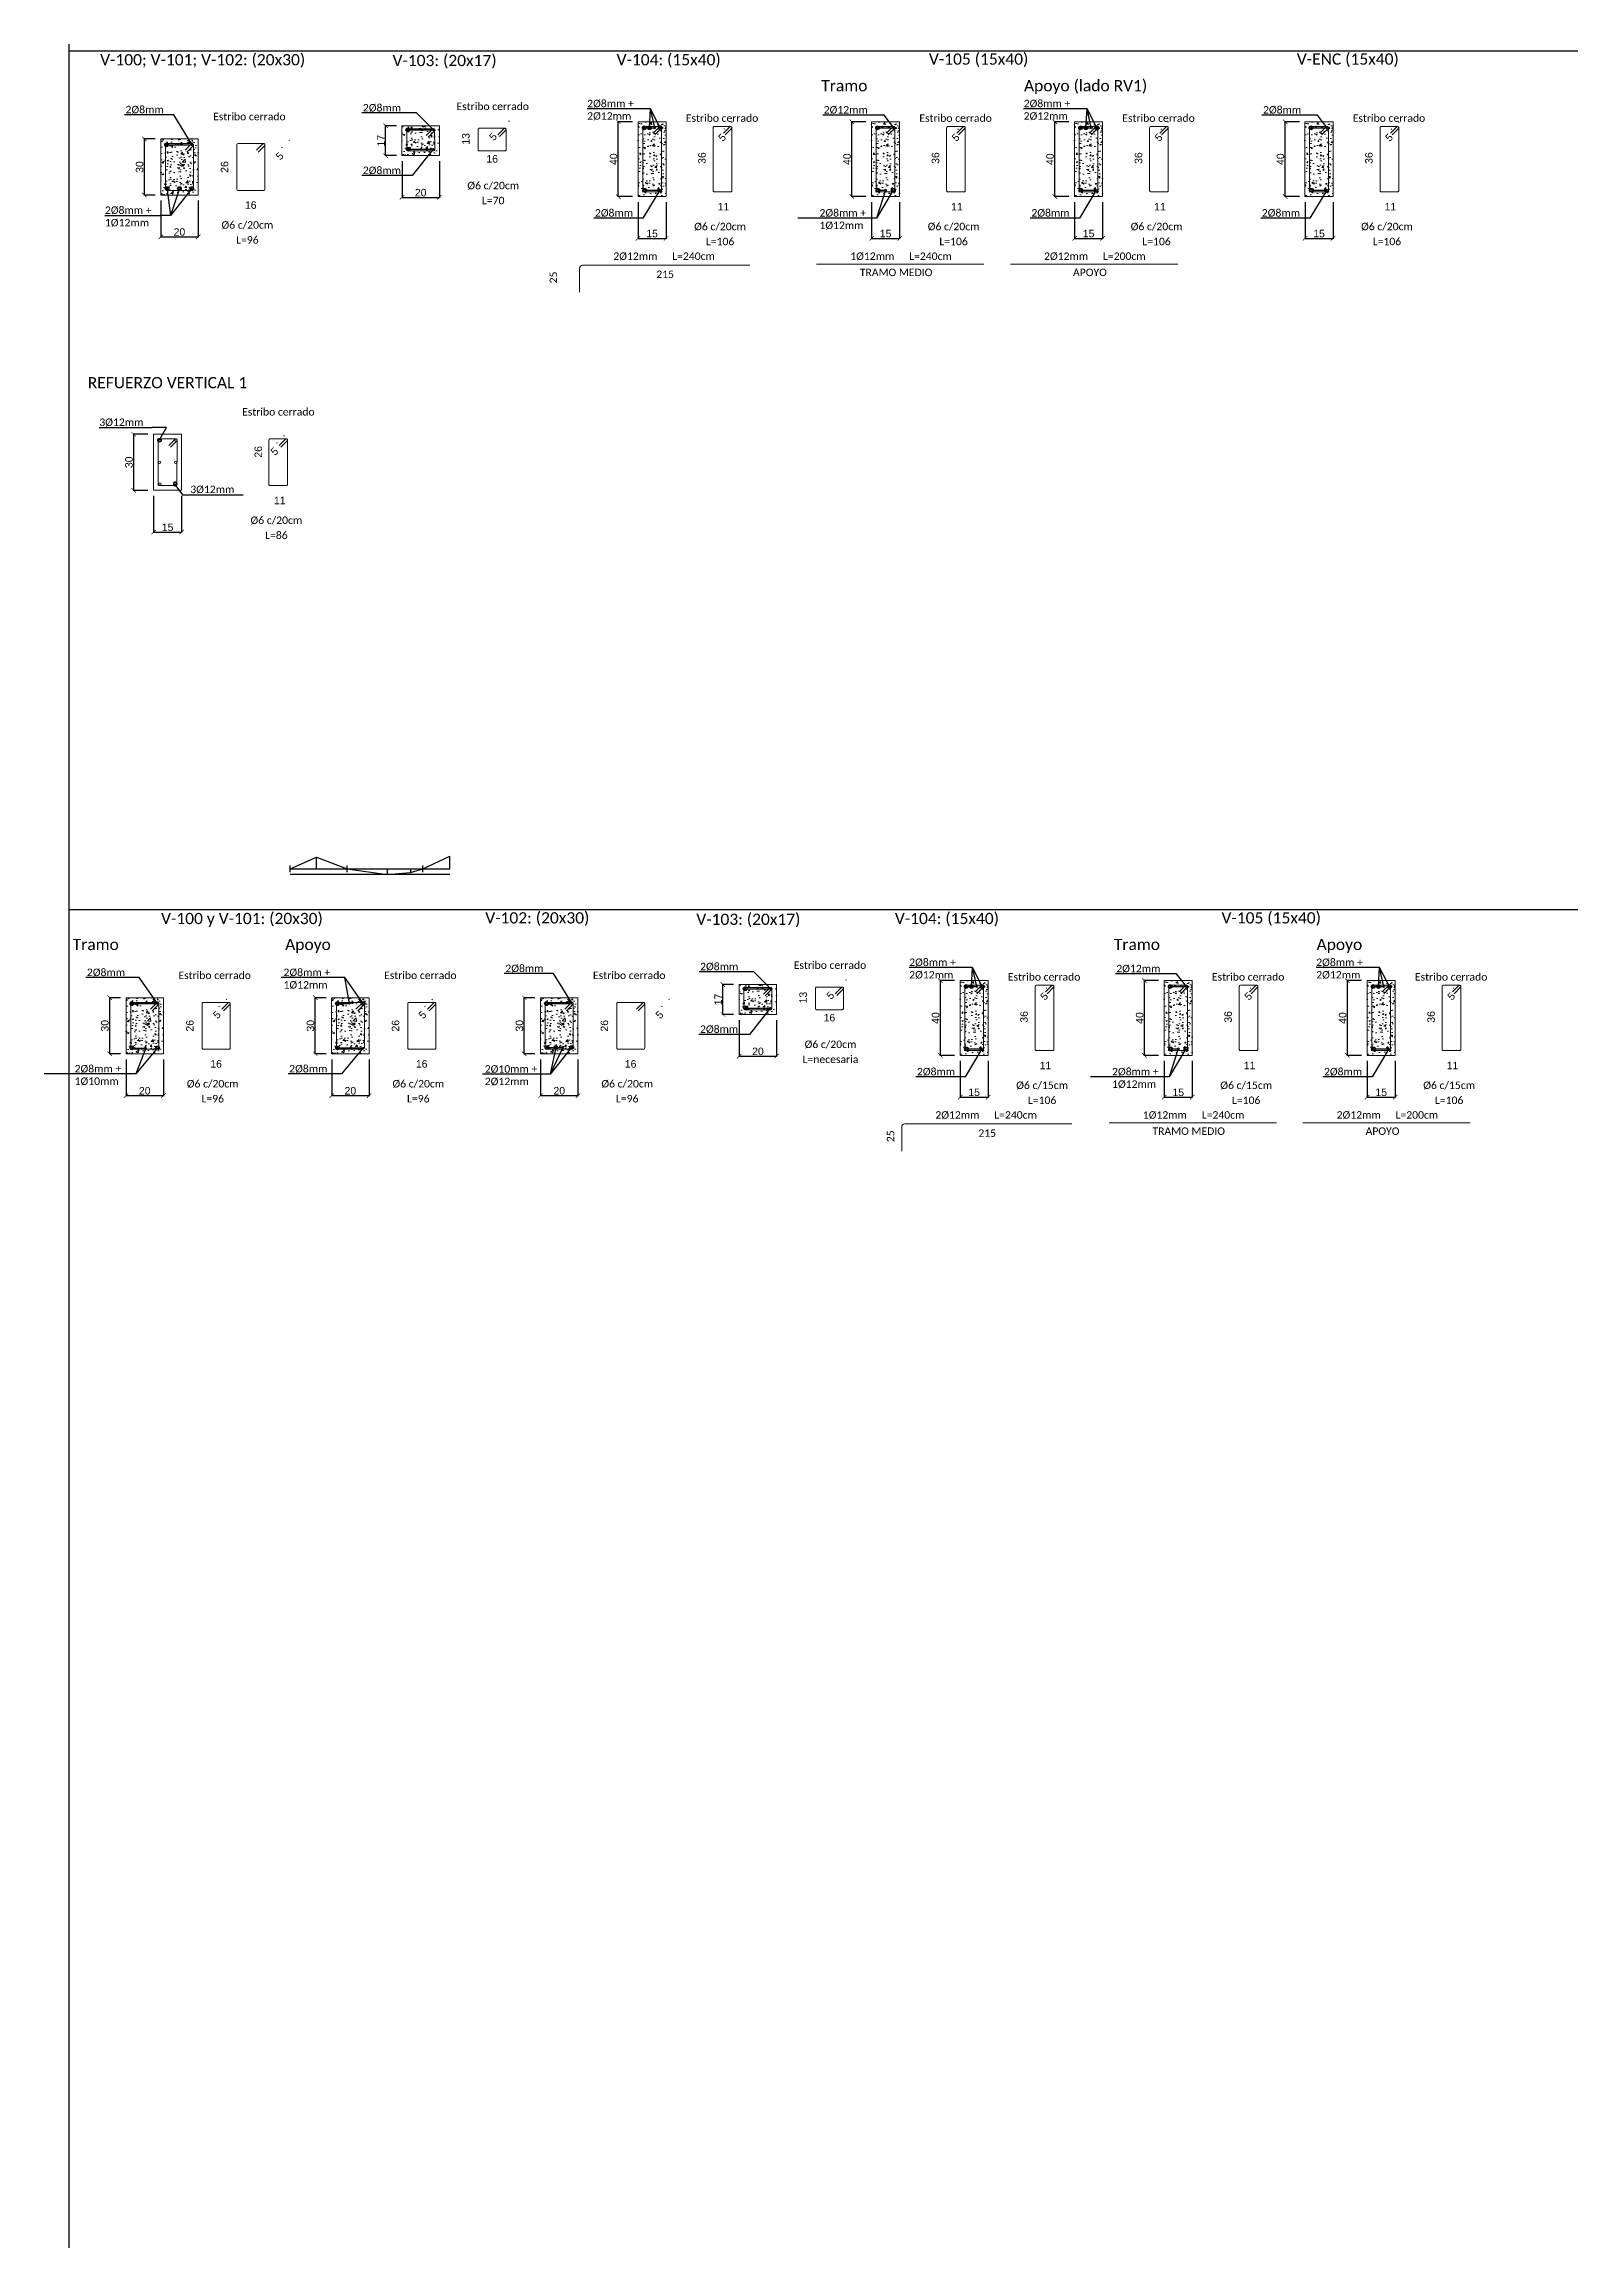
# Model space of a CAD drawing. Header units: millimetres. Extents: x 141 to 859, y -33 to 129.
# Drawn here: x 414.6 to 455.6, y -33.4 to 25.6 of the extents above; entities that cross this region are included whole.
import ezdxf
from ezdxf import colors
from ezdxf.entities.mleader import LeaderData, LeaderLine
from ezdxf.enums import TextEntityAlignment as Align
from ezdxf.math import Vec2, Vec3

# ---------------------------------------------------------------- set-up
doc = ezdxf.new("R2010")
doc.units = ezdxf.units.MM
doc.header["$LTSCALE"] = 0.1
doc.header["$MEASUREMENT"] = 0
doc.header["$PDMODE"] = 3
doc.header["$PDSIZE"] = 0.1
doc.layers.get('DEFPOINTS').update_dxf_attribs({"color": 1})
for name, color, linetype, lineweight in [('ARM_LONGITUDINAL_Ø10', 10, 'Continuous', 9), ('ARM_LONGITUDINAL_Ø12', 10, 'Continuous', 9), ('ARM_TRANSVERSAL_Ø6', 10, 'Continuous', 9), ('CIM_REFEREN', 2, 'Continuous', 0), ('CIM_TXT_ARMADOS', 3, 'Continuous', 0), ('SEC_COTAS_SEC_DIM_VIGA', 1, 'Continuous', 0), ('SEC_REF_TXT_POSICIONES_ARM_ESTRIBOS', 1, 'Continuous', 9), ('SOMBRA', 1, 'Continuous', 0), ('VIG_CARAS', 4, 'Continuous', 9)]:
    doc.layers.add(name, color=color, linetype=linetype, lineweight=lineweight)
doc.layers.add('COTAS-HECTOR', color=2, linetype='Continuous')
doc.styles.add('Arial20', font='arial.ttf', dxfattribs={"height": 0.2})
doc.styles.add('CYPETXT', font='calibri.ttf', dxfattribs={"height": 0.2})
doc.dimstyles.new('COTA-1-100', dxfattribs={"dimtxt": 0.2, "dimasz": 0.12, "dimexe": 0.012, "dimexo": 0.15, "dimgap": 0.025, "dimtad": 1, "dimzin": 0, "dimdsep": 46, "dimtxsty": 'Arial20', "dimblk1": 'ARCHTICK', "dimblk2": 'ARCHTICK', "dimsah": 1, "dimcen": 0.09, "dimclrd": 256, "dimclre": 256, "dimclrt": 256, "dimazin": 0, "dimtfac": 1, "dimtofl": 0, "dimtmove": 2, "dimatfit": 3, "dimldrblk": 'ARCHTICK', "dimfxl": 1, "dimtolj": 1, "dimtzin": 0, "dimarcsym": 0})

msp = doc.modelspace()

# ---------------------------------------------------------------- texts
at = {"layer": 'CIM_REFEREN', "style": 'CYPETXT'}
for s, p in [('V-105 (15x40)', (438.2796, 25.0248)), ('V-ENC (15x40)', (448.1203, 25.0248)), ('V-100; V-101; V-102: (20x30)', (416.1108, 25.0077)), ('V-103: (20x17)', (423.9321, 24.9865)), ('V-104: (15x40)', (429.9259, 25.0079)), ('Tramo', (435.3999, 24.3135)), ('Apoyo (lado RV1)', (440.8227, 24.3135)), ('REFUERZO VERTICAL 1', (415.7788, 16.3673)), ('V-100 y V-101: (20x30)', (417.7405, 2.03)), ('V-102: (20x30)', (426.4128, 2.0471)), ('V-104: (15x40)', (437.3687, 2.0303)), ('V-105 (15x40)', (446.1058, 2.0472)), ('V-103: (20x17)', (432.0579, 2.0089)), ('Tramo', (415.3757, 1.3358)), ('Apoyo', (421.0601, 1.3358)), ('Tramo', (443.2261, 1.3358)), ('Apoyo', (448.6489, 1.3358))]:
    msp.add_text(s, height=0.3, dxfattribs=at).set_placement(p)
at = {"layer": 'CIM_TXT_ARMADOS', "style": 'CYPETXT'}
for p in [(420.1022, 23.5374), (426.6114, 23.8097), (432.746, 23.4959), (438.9921, 23.4959), (444.4213, 23.4959), (450.5843, 23.4959), (420.8777, 15.6362), (419.1742, 0.5598), (424.6742, 0.5598), (430.2627, 0.5598), (435.6327, 0.832), (441.3599, 0.5183), (446.8183, 0.5183), (452.2475, 0.5183)]:
    msp.add_text('Estribo cerrado', height=0.2, dxfattribs=at).set_placement(p, align=Align.CENTER)
at = {"layer": 'COTAS-HECTOR', "char_height": 0.2, "style": 'CYPETXT'}
for s, insert, width, attachment_point in [('2%%C8mm + \\P1%%C12mm', (416.2381, 21.2318), 1.789032, 1), ('3%%C12mm', (416.0891, 15.5578), 1.471457, 1), ('3%%C12mm', (418.5224, 13.5463), 1.471457, 7)]:
    msp.add_mtext(s, dxfattribs=dict(at, insert=insert, width=width, attachment_point=attachment_point))
at = {"layer": 'SEC_REF_TXT_POSICIONES_ARM_ESTRIBOS', "style": 'CYPETXT'}
for s, p in [('%%C6 c/20cm', (426.6248, 21.7913)), ('L=70', (426.6248, 21.3902)), ('%%C6 c/20cm', (420.049, 20.7367)), ('%%C6 c/20cm', (432.6928, 20.6952)), ('%%C6 c/20cm', (438.9389, 20.6952)), ('%%C6 c/20cm', (444.3681, 20.6952)), ('%%C6 c/20cm', (450.5311, 20.6952)), ('L=96', (420.049, 20.3356)), ('L=106', (432.6928, 20.2941)), ('L=106', (438.9389, 20.2941)), ('L=106', (444.3681, 20.2941)), ('L=106', (450.5311, 20.2941)), ('%%C6 c/20cm', (420.8246, 12.8355)), ('L=86', (420.8246, 12.4344)), ('%%C6 c/20cm', (435.6462, -1.1864)), ('L=necesaria', (435.6462, -1.5875)), ('%%C6 c/20cm', (419.121, -2.241)), ('%%C6 c/20cm', (424.621, -2.241)), ('%%C6 c/20cm', (430.2095, -2.241)), ('%%C6 c/15cm', (441.3068, -2.2824)), ('%%C6 c/15cm', (446.7651, -2.2824)), ('%%C6 c/15cm', (452.1943, -2.2824)), ('L=96', (419.121, -2.6421)), ('L=96', (424.621, -2.6421)), ('L=96', (430.2095, -2.6421)), ('L=106', (441.3068, -2.6835)), ('L=106', (446.7651, -2.6835)), ('L=106', (452.1943, -2.6835))]:
    msp.add_text(s, height=0.2, dxfattribs=at).set_placement(p, align=Align.MIDDLE_CENTER)
at = {"layer": 'SEC_REF_TXT_POSICIONES_ARM_ESTRIBOS', "color": 2, "style": 'CYPETXT'}
for p in [(428.2319, 19.332), (437.2532, -3.6456)]:
    msp.add_text('25', height=0.2, rotation=90, dxfattribs=at).set_placement(p, align=Align.MIDDLE_CENTER)
for s, p in [('2%%C12mm', (430.4268, 19.9012)), ('215', (431.2234, 19.4162)), ('L=240cm', (431.984, 19.9012)), ('1%%C12mm', (436.7637, 19.9012)), ('TRAMO MEDIO', (437.4015, 19.4676)), ('L=240cm', (438.3209, 19.9012)), ('2%%C12mm', (441.9484, 19.9012)), ('APOYO', (442.5861, 19.4676)), ('L=200cm', (443.5055, 19.9012)), ('2%%C12mm', (439.0407, -3.0764)), ('215', (439.8373, -3.5614)), ('L=240cm', (440.5979, -3.0764)), ('1%%C12mm', (444.59, -3.0764)), ('TRAMO MEDIO', (445.2277, -3.51)), ('L=240cm', (446.1471, -3.0764)), ('2%%C12mm', (449.7746, -3.0764)), ('APOYO', (450.4123, -3.51)), ('L=200cm', (451.3318, -3.0764))]:
    msp.add_text(s, height=0.2, dxfattribs=at).set_placement(p, align=Align.MIDDLE_CENTER)

# ---------------------------------------------------------------- blocks, each defined once
blk = doc.blocks.new('_ARCHTICK')
at = {"color": 0, "linetype": 'ByBlock', "const_width": 0.15}
blk.add_lwpolyline([(-0.5, -0.5), (0.5, 0.5)], dxfattribs=at)
blk = doc.blocks.new('*D184')
at = {"layer": 'DEFPOINTS', "color": 0, "transparency": 16777216}
for p in [(424.185, 22.592), (425.185, 22.592), (425.185, 21.474)]:
    blk.add_point(p, dxfattribs=at)
at = {"layer": 'SEC_COTAS_SEC_DIM_VIGA', "lineweight": -2, "transparency": 16777216}
for p, q in [((424.185, 22.442), (424.185, 21.462)), ((425.185, 22.442), (425.185, 21.462)), ((424.185, 21.474), (425.185, 21.474))]:
    blk.add_line(p, q, dxfattribs=at)
at = {"layer": 'SEC_COTAS_SEC_DIM_VIGA', "lineweight": -2, "transparency": 16777216, "xscale": 0.12, "yscale": 0.12, "zscale": 0.12, "rotation": 180}
blk.add_blockref('_ARCHTICK', (424.185, 21.474), dxfattribs=at)
at = {"layer": 'SEC_COTAS_SEC_DIM_VIGA', "lineweight": -2, "transparency": 16777216, "xscale": 0.12, "yscale": 0.12, "zscale": 0.12}
blk.add_blockref('_ARCHTICK', (425.185, 21.474), dxfattribs=at)
at = {"layer": 'SEC_COTAS_SEC_DIM_VIGA', "transparency": 16777216, "insert": (424.685, 21.601), "char_height": 0.2, "attachment_point": 5, "style": 'Arial20'}
blk.add_mtext('\\A1;20', dxfattribs=at)
blk = doc.blocks.new('*D185')
at = {"layer": 'DEFPOINTS', "color": 0, "transparency": 16777216}
for p in [(423.747, 23.392), (424.185, 23.392), (424.185, 22.592)]:
    blk.add_point(p, dxfattribs=at)
at = {"layer": 'SEC_COTAS_SEC_DIM_VIGA', "lineweight": -2, "transparency": 16777216}
for p, q in [((424.035, 23.392), (423.735, 23.392)), ((423.747, 22.592), (423.747, 23.392)), ((424.035, 22.592), (423.735, 22.592))]:
    blk.add_line(p, q, dxfattribs=at)
at = {"layer": 'SEC_COTAS_SEC_DIM_VIGA', "lineweight": -2, "transparency": 16777216, "xscale": 0.12, "yscale": 0.12, "zscale": 0.12}
for p, rotation in [((423.747, 23.392), 90), ((423.747, 22.592), 270)]:
    blk.add_blockref('_ARCHTICK', p, dxfattribs=dict(at, rotation=rotation))
at = {"layer": 'SEC_COTAS_SEC_DIM_VIGA', "transparency": 16777216, "insert": (423.621, 22.992), "char_height": 0.2, "attachment_point": 5, "rotation": 90, "style": 'Arial20'}
blk.add_mtext('\\A1;17', dxfattribs=at)
blk = doc.blocks.new('_Origin')
at = {"color": 0, "linetype": 'ByBlock', "lineweight": -2}
blk.add_line((0, 0), (-1, 0), dxfattribs=at)
blk.add_circle((0, 0), 0.5, dxfattribs=at)
blk = doc.blocks.new('*D186')
at = {"layer": 'DEFPOINTS', "color": 0, "transparency": 16777216}
for p in [(425.916, 23.323), (426.298, 23.323), (426.298, 22.717)]:
    blk.add_point(p, dxfattribs=at)
at = {"layer": 'SEC_COTAS_SEC_DIM_VIGA', "transparency": 16777216, "insert": (425.893, 23.04), "char_height": 0.2, "attachment_point": 5, "rotation": 90, "style": 'Arial20'}
blk.add_mtext('\\A1;13', dxfattribs=at)
blk = doc.blocks.new('_None')
blk = doc.blocks.new('*D187')
at = {"layer": 'DEFPOINTS', "color": 0, "transparency": 16777216}
for p in [(426.22, 22.453), (426.975, 22.453), (426.975, 22.376)]:
    blk.add_point(p, dxfattribs=at)
at = {"layer": 'SEC_COTAS_SEC_DIM_VIGA', "transparency": 16777216, "insert": (426.597, 22.503), "char_height": 0.2, "attachment_point": 5, "style": 'Arial20'}
blk.add_mtext('\\A1;16', dxfattribs=at)
blk = doc.blocks.new('*D188')
at = {"layer": 'DEFPOINTS', "color": 0, "transparency": 16777216}
for p in [(426.968, 23.206), (427.053, 23.506), (427.162, 23.394)]:
    blk.add_point(p, dxfattribs=at)
at = {"layer": 'SEC_COTAS_SEC_DIM_VIGA', "lineweight": -2, "transparency": 16777216}
for p, q in [((426.864, 23.314), (426.851, 23.327)), ((427.057, 23.502), (427.045, 23.515))]:
    blk.add_line(p, q, dxfattribs=at)
at = {"layer": 'SEC_COTAS_SEC_DIM_VIGA', "transparency": 16777216, "insert": (426.621, 23.099), "char_height": 0.2, "attachment_point": 5, "rotation": 44.13116, "style": 'Arial20'}
blk.add_mtext('\\A1;5', dxfattribs=at)
blk = doc.blocks.new('*D189')
at = {"layer": 'DEFPOINTS', "color": 0, "transparency": 16777216}
for p in [(417.732, 21.537), (418.732, 21.537), (418.732, 20.42)]:
    blk.add_point(p, dxfattribs=at)
at = {"layer": 'SEC_COTAS_SEC_DIM_VIGA', "lineweight": -2, "transparency": 16777216}
for p, q in [((417.732, 21.387), (417.732, 20.408)), ((418.732, 21.387), (418.732, 20.408)), ((417.732, 20.42), (418.732, 20.42))]:
    blk.add_line(p, q, dxfattribs=at)
at = {"layer": 'SEC_COTAS_SEC_DIM_VIGA', "lineweight": -2, "transparency": 16777216, "xscale": 0.12, "yscale": 0.12, "zscale": 0.12, "rotation": 180}
blk.add_blockref('_ARCHTICK', (417.732, 20.42), dxfattribs=at)
at = {"layer": 'SEC_COTAS_SEC_DIM_VIGA', "lineweight": -2, "transparency": 16777216, "xscale": 0.12, "yscale": 0.12, "zscale": 0.12}
blk.add_blockref('_ARCHTICK', (418.732, 20.42), dxfattribs=at)
at = {"layer": 'SEC_COTAS_SEC_DIM_VIGA', "transparency": 16777216, "insert": (418.232, 20.547), "char_height": 0.2, "attachment_point": 5, "style": 'Arial20'}
blk.add_mtext('\\A1;20', dxfattribs=at)
blk = doc.blocks.new('*D190')
at = {"layer": 'DEFPOINTS', "color": 0, "transparency": 16777216}
for p in [(417.294, 23.037), (417.732, 23.037), (417.732, 21.537)]:
    blk.add_point(p, dxfattribs=at)
at = {"layer": 'SEC_COTAS_SEC_DIM_VIGA', "lineweight": -2, "transparency": 16777216}
for p, q in [((417.582, 23.037), (417.282, 23.037)), ((417.294, 21.537), (417.294, 23.037)), ((417.582, 21.537), (417.282, 21.537))]:
    blk.add_line(p, q, dxfattribs=at)
at = {"layer": 'SEC_COTAS_SEC_DIM_VIGA', "lineweight": -2, "transparency": 16777216, "xscale": 0.12, "yscale": 0.12, "zscale": 0.12}
for p, rotation in [((417.294, 23.037), 90), ((417.294, 21.537), 270)]:
    blk.add_blockref('_ARCHTICK', p, dxfattribs=dict(at, rotation=rotation))
at = {"layer": 'SEC_COTAS_SEC_DIM_VIGA', "transparency": 16777216, "insert": (417.166, 22.287), "char_height": 0.2, "attachment_point": 5, "rotation": 90, "style": 'Arial20'}
blk.add_mtext('\\A1;30', dxfattribs=at)
blk = doc.blocks.new('*D191')
at = {"layer": 'DEFPOINTS', "color": 0, "transparency": 16777216}
for p in [(419.463, 22.912), (419.845, 22.912), (419.845, 21.662)]:
    blk.add_point(p, dxfattribs=at)
at = {"layer": 'SEC_COTAS_SEC_DIM_VIGA', "transparency": 16777216, "insert": (419.44, 22.287), "char_height": 0.2, "attachment_point": 5, "rotation": 90, "style": 'Arial20'}
blk.add_mtext('\\A1;26', dxfattribs=at)
blk = doc.blocks.new('*D192')
at = {"layer": 'DEFPOINTS', "color": 0, "transparency": 16777216}
for p in [(419.762, 21.835), (420.517, 21.835), (420.517, 21.14)]:
    blk.add_point(p, dxfattribs=at)
at = {"layer": 'SEC_COTAS_SEC_DIM_VIGA', "transparency": 16777216, "insert": (420.14, 21.267), "char_height": 0.2, "attachment_point": 5, "style": 'Arial20'}
blk.add_mtext('\\A1;16', dxfattribs=at)
blk = doc.blocks.new('*D193')
at = {"layer": 'DEFPOINTS', "color": 0, "transparency": 16777216}
for p in [(421.09, 22.688), (421.175, 22.988), (421.284, 22.876)]:
    blk.add_point(p, dxfattribs=at)
at = {"layer": 'SEC_COTAS_SEC_DIM_VIGA', "lineweight": -2, "transparency": 16777216}
for p, q in [((420.985, 22.796), (420.973, 22.809)), ((421.179, 22.984), (421.167, 22.997))]:
    blk.add_line(p, q, dxfattribs=at)
at = {"layer": 'SEC_COTAS_SEC_DIM_VIGA', "transparency": 16777216, "insert": (420.913, 22.581), "char_height": 0.2, "attachment_point": 5, "rotation": 44.13116, "style": 'Arial20'}
blk.add_mtext('\\A1;5', dxfattribs=at)
blk = doc.blocks.new('*D199')
at = {"layer": 'DEFPOINTS', "color": 0, "transparency": 16777216}
for p in [(430.5, 21.496), (431.25, 21.496), (431.25, 20.378)]:
    blk.add_point(p, dxfattribs=at)
at = {"layer": 'SEC_COTAS_SEC_DIM_VIGA', "lineweight": -2, "transparency": 16777216}
for p, q in [((430.5, 21.346), (430.5, 20.366)), ((431.25, 21.346), (431.25, 20.366)), ((430.5, 20.378), (431.25, 20.378))]:
    blk.add_line(p, q, dxfattribs=at)
at = {"layer": 'SEC_COTAS_SEC_DIM_VIGA', "lineweight": -2, "transparency": 16777216, "xscale": 0.12, "yscale": 0.12, "zscale": 0.12, "rotation": 180}
blk.add_blockref('_ARCHTICK', (430.5, 20.378), dxfattribs=at)
at = {"layer": 'SEC_COTAS_SEC_DIM_VIGA', "lineweight": -2, "transparency": 16777216, "xscale": 0.12, "yscale": 0.12, "zscale": 0.12}
blk.add_blockref('_ARCHTICK', (431.25, 20.378), dxfattribs=at)
at = {"layer": 'SEC_COTAS_SEC_DIM_VIGA', "transparency": 16777216, "insert": (430.875, 20.505), "char_height": 0.2, "attachment_point": 5, "style": 'Arial20'}
blk.add_mtext('\\A1;15', dxfattribs=at)
blk = doc.blocks.new('*D200')
at = {"layer": 'DEFPOINTS', "color": 0, "transparency": 16777216}
for p in [(429.971, 23.496), (430.5, 23.496), (430.5, 21.496)]:
    blk.add_point(p, dxfattribs=at)
at = {"layer": 'SEC_COTAS_SEC_DIM_VIGA', "lineweight": -2, "transparency": 16777216}
for p, q in [((430.35, 23.496), (429.959, 23.496)), ((429.971, 21.496), (429.971, 23.496)), ((430.35, 21.496), (429.959, 21.496))]:
    blk.add_line(p, q, dxfattribs=at)
at = {"layer": 'SEC_COTAS_SEC_DIM_VIGA', "lineweight": -2, "transparency": 16777216, "xscale": 0.12, "yscale": 0.12, "zscale": 0.12}
for p, rotation in [((429.971, 23.496), 90), ((429.971, 21.496), 270)]:
    blk.add_blockref('_ARCHTICK', p, dxfattribs=dict(at, rotation=rotation))
at = {"layer": 'SEC_COTAS_SEC_DIM_VIGA', "transparency": 16777216, "insert": (429.844, 22.496), "char_height": 0.2, "attachment_point": 5, "rotation": 90, "style": 'Arial20'}
blk.add_mtext('\\A1;40', dxfattribs=at)
blk = doc.blocks.new('*D201')
at = {"layer": 'DEFPOINTS', "color": 0, "transparency": 16777216}
for p in [(432.107, 22.871), (432.489, 22.871), (432.489, 21.621)]:
    blk.add_point(p, dxfattribs=at)
at = {"layer": 'SEC_COTAS_SEC_DIM_VIGA', "transparency": 16777216, "insert": (432.21, 22.526), "char_height": 0.2, "attachment_point": 5, "rotation": 90, "style": 'Arial20'}
blk.add_mtext('\\A1;36', dxfattribs=at)
blk = doc.blocks.new('*D202')
at = {"layer": 'DEFPOINTS', "color": 0, "transparency": 16777216}
for p in [(432.406, 21.793), (433.161, 21.793), (433.161, 21.098)]:
    blk.add_point(p, dxfattribs=at)
at = {"layer": 'SEC_COTAS_SEC_DIM_VIGA', "transparency": 16777216, "insert": (432.783, 21.224), "char_height": 0.2, "attachment_point": 5, "style": 'Arial20'}
blk.add_mtext('\\A1;11', dxfattribs=at)
blk = doc.blocks.new('1')
at = {"layer": 'ARM_TRANSVERSAL_Ø6'}
for p, q in [((436.284, 23.781), (436.281, 23.769)), ((436.281, 23.769), (436.281, 22.083)), ((436.291, 23.791), (436.284, 23.781)), ((436.301, 23.798), (436.291, 23.791)), ((436.313, 23.801), (436.301, 23.798)), ((436.745, 23.801), (436.313, 23.801)), ((436.727, 23.791), (436.557, 23.621)), ((436.602, 23.576), (436.772, 23.746)), ((436.732, 23.795), (436.727, 23.791)), ((436.737, 23.798), (436.732, 23.795)), ((436.743, 23.8), (436.737, 23.798)), ((436.749, 23.801), (436.743, 23.8)), ((436.756, 23.8), (436.749, 23.801)), ((436.756, 23.8), (436.749, 23.801)), ((436.762, 23.798), (436.756, 23.8)), ((436.762, 23.798), (436.756, 23.8)), ((436.767, 23.795), (436.762, 23.798)), ((436.767, 23.795), (436.762, 23.798)), ((436.772, 23.791), (436.767, 23.795)), ((436.772, 23.791), (436.767, 23.795)), ((436.776, 23.786), (436.772, 23.791)), ((436.776, 23.786), (436.772, 23.791)), ((436.772, 23.746), (436.776, 23.751)), ((436.779, 23.781), (436.776, 23.786)), ((436.779, 23.781), (436.776, 23.786)), ((436.776, 23.751), (436.779, 23.756)), ((436.781, 23.775), (436.779, 23.781)), ((436.781, 23.775), (436.779, 23.781)), ((436.779, 23.756), (436.781, 23.762)), ((436.781, 23.769), (436.781, 23.775)), ((436.781, 23.762), (436.781, 23.769)), ((436.781, 22.083), (436.781, 23.769)), ((436.281, 22.083), (436.284, 22.07)), ((436.284, 22.07), (436.291, 22.06)), ((436.291, 22.06), (436.301, 22.053)), ((436.301, 22.053), (436.313, 22.051)), ((436.313, 22.051), (436.749, 22.051)), ((436.749, 22.051), (436.762, 22.053)), ((436.762, 22.053), (436.772, 22.06)), ((436.772, 22.06), (436.779, 22.07)), ((436.779, 22.07), (436.781, 22.083))]:
    blk.add_line(p, q, dxfattribs=at)
blk = doc.blocks.new('*D259')
at = {"layer": 'DEFPOINTS', "color": 0, "transparency": 16777216}
for p in [(432.926, 23.185), (433.011, 23.485), (433.12, 23.373)]:
    blk.add_point(p, dxfattribs=at)
at = {"layer": 'SEC_COTAS_SEC_DIM_VIGA', "lineweight": -2, "transparency": 16777216}
for p, q in [((432.822, 23.292), (432.809, 23.305)), ((433.016, 23.48), (433.003, 23.493))]:
    blk.add_line(p, q, dxfattribs=at)
at = {"layer": 'SEC_COTAS_SEC_DIM_VIGA', "transparency": 16777216, "insert": (432.749, 23.077), "char_height": 0.2, "attachment_point": 5, "rotation": 44.13116, "style": 'Arial20'}
blk.add_mtext('\\A1;5', dxfattribs=at)
blk = doc.blocks.new('*D262')
at = {"layer": 'DEFPOINTS', "color": 0, "transparency": 16777216}
for p in [(436.217, 23.496), (436.746, 23.496), (436.746, 21.496)]:
    blk.add_point(p, dxfattribs=at)
at = {"layer": 'SEC_COTAS_SEC_DIM_VIGA', "lineweight": -2, "transparency": 16777216}
for p, q in [((436.596, 23.496), (436.205, 23.496)), ((436.217, 21.496), (436.217, 23.496)), ((436.596, 21.496), (436.205, 21.496))]:
    blk.add_line(p, q, dxfattribs=at)
at = {"layer": 'SEC_COTAS_SEC_DIM_VIGA', "lineweight": -2, "transparency": 16777216, "xscale": 0.12, "yscale": 0.12, "zscale": 0.12}
for p, rotation in [((436.217, 23.496), 90), ((436.217, 21.496), 270)]:
    blk.add_blockref('_ARCHTICK', p, dxfattribs=dict(at, rotation=rotation))
at = {"layer": 'SEC_COTAS_SEC_DIM_VIGA', "transparency": 16777216, "insert": (436.09, 22.496), "char_height": 0.2, "attachment_point": 5, "rotation": 90, "style": 'Arial20'}
blk.add_mtext('\\A1;40', dxfattribs=at)
blk = doc.blocks.new('*D261')
at = {"layer": 'DEFPOINTS', "color": 0, "transparency": 16777216}
for p in [(436.746, 21.496), (437.496, 21.496), (437.496, 20.378)]:
    blk.add_point(p, dxfattribs=at)
at = {"layer": 'SEC_COTAS_SEC_DIM_VIGA', "lineweight": -2, "transparency": 16777216}
for p, q in [((436.746, 21.346), (436.746, 20.366)), ((437.496, 21.346), (437.496, 20.366)), ((436.746, 20.378), (437.496, 20.378))]:
    blk.add_line(p, q, dxfattribs=at)
at = {"layer": 'SEC_COTAS_SEC_DIM_VIGA', "lineweight": -2, "transparency": 16777216, "xscale": 0.12, "yscale": 0.12, "zscale": 0.12, "rotation": 180}
blk.add_blockref('_ARCHTICK', (436.746, 20.378), dxfattribs=at)
at = {"layer": 'SEC_COTAS_SEC_DIM_VIGA', "lineweight": -2, "transparency": 16777216, "xscale": 0.12, "yscale": 0.12, "zscale": 0.12}
blk.add_blockref('_ARCHTICK', (437.496, 20.378), dxfattribs=at)
at = {"layer": 'SEC_COTAS_SEC_DIM_VIGA', "transparency": 16777216, "insert": (437.121, 20.505), "char_height": 0.2, "attachment_point": 5, "style": 'Arial20'}
blk.add_mtext('\\A1;15', dxfattribs=at)
blk = doc.blocks.new('*D263')
at = {"layer": 'DEFPOINTS', "color": 0, "transparency": 16777216}
for p in [(438.353, 22.871), (438.735, 22.871), (438.735, 21.621)]:
    blk.add_point(p, dxfattribs=at)
at = {"layer": 'SEC_COTAS_SEC_DIM_VIGA', "transparency": 16777216, "insert": (438.456, 22.526), "char_height": 0.2, "attachment_point": 5, "rotation": 90, "style": 'Arial20'}
blk.add_mtext('\\A1;36', dxfattribs=at)
blk = doc.blocks.new('*D264')
at = {"layer": 'DEFPOINTS', "color": 0, "transparency": 16777216}
for p in [(438.652, 21.793), (439.407, 21.793), (439.407, 21.098)]:
    blk.add_point(p, dxfattribs=at)
at = {"layer": 'SEC_COTAS_SEC_DIM_VIGA', "transparency": 16777216, "insert": (439.029, 21.224), "char_height": 0.2, "attachment_point": 5, "style": 'Arial20'}
blk.add_mtext('\\A1;11', dxfattribs=at)
blk = doc.blocks.new('*D260')
at = {"layer": 'DEFPOINTS', "color": 0, "transparency": 16777216}
for p in [(439.172, 23.185), (439.257, 23.485), (439.366, 23.373)]:
    blk.add_point(p, dxfattribs=at)
at = {"layer": 'SEC_COTAS_SEC_DIM_VIGA', "lineweight": -2, "transparency": 16777216}
for p, q in [((439.068, 23.292), (439.055, 23.305)), ((439.262, 23.48), (439.249, 23.493))]:
    blk.add_line(p, q, dxfattribs=at)
at = {"layer": 'SEC_COTAS_SEC_DIM_VIGA', "transparency": 16777216, "insert": (438.995, 23.077), "char_height": 0.2, "attachment_point": 5, "rotation": 44.13116, "style": 'Arial20'}
blk.add_mtext('\\A1;5', dxfattribs=at)
blk = doc.blocks.new('*D273')
at = {"layer": 'DEFPOINTS', "color": 0, "transparency": 16777216}
for p in [(417.01, 15.136), (417.54, 15.136), (417.54, 13.636)]:
    blk.add_point(p, dxfattribs=at)
at = {"layer": 'SEC_COTAS_SEC_DIM_VIGA', "lineweight": -2, "transparency": 16777216}
for p, q in [((417.39, 15.136), (416.998, 15.136)), ((417.01, 13.636), (417.01, 15.136)), ((417.39, 13.636), (416.998, 13.636))]:
    blk.add_line(p, q, dxfattribs=at)
at = {"layer": 'SEC_COTAS_SEC_DIM_VIGA', "lineweight": -2, "transparency": 16777216, "xscale": 0.12, "yscale": 0.12, "zscale": 0.12}
for p, rotation in [((417.01, 15.136), 90), ((417.01, 13.636), 270)]:
    blk.add_blockref('_ARCHTICK', p, dxfattribs=dict(at, rotation=rotation))
at = {"layer": 'SEC_COTAS_SEC_DIM_VIGA', "transparency": 16777216, "insert": (416.883, 14.386), "char_height": 0.2, "attachment_point": 5, "rotation": 90, "style": 'Arial20'}
blk.add_mtext('\\A1;30', dxfattribs=at)
blk = doc.blocks.new('*D274')
at = {"layer": 'DEFPOINTS', "color": 0, "transparency": 16777216}
for p in [(417.54, 13.636), (418.29, 13.636), (418.29, 12.519)]:
    blk.add_point(p, dxfattribs=at)
at = {"layer": 'SEC_COTAS_SEC_DIM_VIGA', "lineweight": -2, "transparency": 16777216}
for p, q in [((417.54, 13.486), (417.54, 12.507)), ((418.29, 13.486), (418.29, 12.507)), ((417.54, 12.519), (418.29, 12.519))]:
    blk.add_line(p, q, dxfattribs=at)
at = {"layer": 'SEC_COTAS_SEC_DIM_VIGA', "lineweight": -2, "transparency": 16777216, "xscale": 0.12, "yscale": 0.12, "zscale": 0.12, "rotation": 180}
blk.add_blockref('_ARCHTICK', (417.54, 12.519), dxfattribs=at)
at = {"layer": 'SEC_COTAS_SEC_DIM_VIGA', "lineweight": -2, "transparency": 16777216, "xscale": 0.12, "yscale": 0.12, "zscale": 0.12}
blk.add_blockref('_ARCHTICK', (418.29, 12.519), dxfattribs=at)
at = {"layer": 'SEC_COTAS_SEC_DIM_VIGA', "transparency": 16777216, "insert": (417.915, 12.646), "char_height": 0.2, "attachment_point": 5, "style": 'Arial20'}
blk.add_mtext('\\A1;15', dxfattribs=at)
blk = doc.blocks.new('*D275')
at = {"layer": 'DEFPOINTS', "color": 0, "transparency": 16777216}
for p in [(420.238, 15.011), (420.62, 15.011), (420.62, 13.761)]:
    blk.add_point(p, dxfattribs=at)
at = {"layer": 'SEC_COTAS_SEC_DIM_VIGA', "transparency": 16777216, "insert": (420.342, 14.666), "char_height": 0.2, "width": 0.28622, "attachment_point": 5, "rotation": 90, "style": 'Arial20'}
blk.add_mtext('\\A1;26', dxfattribs=at)
blk = doc.blocks.new('*D276')
at = {"layer": 'DEFPOINTS', "color": 0, "transparency": 16777216}
for p in [(420.538, 13.934), (421.293, 13.934), (421.293, 13.238)]:
    blk.add_point(p, dxfattribs=at)
at = {"layer": 'SEC_COTAS_SEC_DIM_VIGA', "transparency": 16777216, "insert": (420.915, 13.364), "char_height": 0.2, "attachment_point": 5, "style": 'Arial20'}
blk.add_mtext('\\A1;11', dxfattribs=at)
blk = doc.blocks.new('*D277')
at = {"layer": 'DEFPOINTS', "color": 0, "transparency": 16777216}
for p in [(420.95, 14.786), (421.035, 15.085), (421.144, 14.974)]:
    blk.add_point(p, dxfattribs=at)
at = {"layer": 'SEC_COTAS_SEC_DIM_VIGA', "lineweight": -2, "transparency": 16777216}
for p, q in [((420.845, 14.893), (420.833, 14.906)), ((421.039, 15.081), (421.027, 15.094))]:
    blk.add_line(p, q, dxfattribs=at)
at = {"layer": 'SEC_COTAS_SEC_DIM_VIGA', "transparency": 16777216, "insert": (420.773, 14.678), "char_height": 0.2, "attachment_point": 5, "rotation": 44.13116, "style": 'Arial20'}
blk.add_mtext('\\A1;5', dxfattribs=at)
blk = doc.blocks.new('*D382')
at = {"layer": 'DEFPOINTS', "color": 0, "transparency": 16777216}
for p in [(442.176, 21.496), (442.926, 21.496), (442.926, 20.378)]:
    blk.add_point(p, dxfattribs=at)
at = {"layer": 'SEC_COTAS_SEC_DIM_VIGA', "lineweight": -2, "transparency": 16777216}
for p, q in [((442.176, 21.346), (442.176, 20.366)), ((442.926, 21.346), (442.926, 20.366)), ((442.176, 20.378), (442.926, 20.378))]:
    blk.add_line(p, q, dxfattribs=at)
at = {"layer": 'SEC_COTAS_SEC_DIM_VIGA', "lineweight": -2, "transparency": 16777216, "xscale": 0.12, "yscale": 0.12, "zscale": 0.12, "rotation": 180}
blk.add_blockref('_ARCHTICK', (442.176, 20.378), dxfattribs=at)
at = {"layer": 'SEC_COTAS_SEC_DIM_VIGA', "lineweight": -2, "transparency": 16777216, "xscale": 0.12, "yscale": 0.12, "zscale": 0.12}
blk.add_blockref('_ARCHTICK', (442.926, 20.378), dxfattribs=at)
at = {"layer": 'SEC_COTAS_SEC_DIM_VIGA', "transparency": 16777216, "insert": (442.551, 20.505), "char_height": 0.2, "attachment_point": 5, "style": 'Arial20'}
blk.add_mtext('\\A1;15', dxfattribs=at)
blk = doc.blocks.new('*D383')
at = {"layer": 'DEFPOINTS', "color": 0, "transparency": 16777216}
for p in [(441.646, 23.496), (442.176, 23.496), (442.176, 21.496)]:
    blk.add_point(p, dxfattribs=at)
at = {"layer": 'SEC_COTAS_SEC_DIM_VIGA', "lineweight": -2, "transparency": 16777216}
for p, q in [((442.026, 23.496), (441.634, 23.496)), ((441.646, 21.496), (441.646, 23.496)), ((442.026, 21.496), (441.634, 21.496))]:
    blk.add_line(p, q, dxfattribs=at)
at = {"layer": 'SEC_COTAS_SEC_DIM_VIGA', "lineweight": -2, "transparency": 16777216, "xscale": 0.12, "yscale": 0.12, "zscale": 0.12}
for p, rotation in [((441.646, 23.496), 90), ((441.646, 21.496), 270)]:
    blk.add_blockref('_ARCHTICK', p, dxfattribs=dict(at, rotation=rotation))
at = {"layer": 'SEC_COTAS_SEC_DIM_VIGA', "transparency": 16777216, "insert": (441.519, 22.496), "char_height": 0.2, "attachment_point": 5, "rotation": 90, "style": 'Arial20'}
blk.add_mtext('\\A1;40', dxfattribs=at)
blk = doc.blocks.new('*D384')
at = {"layer": 'DEFPOINTS', "color": 0, "transparency": 16777216}
for p in [(443.782, 22.871), (444.164, 22.871), (444.164, 21.621)]:
    blk.add_point(p, dxfattribs=at)
at = {"layer": 'SEC_COTAS_SEC_DIM_VIGA', "transparency": 16777216, "insert": (443.886, 22.526), "char_height": 0.2, "attachment_point": 5, "rotation": 90, "style": 'Arial20'}
blk.add_mtext('\\A1;36', dxfattribs=at)
blk = doc.blocks.new('*D385')
at = {"layer": 'DEFPOINTS', "color": 0, "transparency": 16777216}
for p in [(444.081, 21.793), (444.836, 21.793), (444.836, 21.098)]:
    blk.add_point(p, dxfattribs=at)
at = {"layer": 'SEC_COTAS_SEC_DIM_VIGA', "transparency": 16777216, "insert": (444.459, 21.224), "char_height": 0.2, "attachment_point": 5, "style": 'Arial20'}
blk.add_mtext('\\A1;11', dxfattribs=at)
blk = doc.blocks.new('*D386')
at = {"layer": 'DEFPOINTS', "color": 0, "transparency": 16777216}
for p in [(444.601, 23.185), (444.687, 23.485), (444.795, 23.373)]:
    blk.add_point(p, dxfattribs=at)
at = {"layer": 'SEC_COTAS_SEC_DIM_VIGA', "lineweight": -2, "transparency": 16777216}
for p, q in [((444.497, 23.292), (444.484, 23.305)), ((444.691, 23.48), (444.678, 23.493))]:
    blk.add_line(p, q, dxfattribs=at)
at = {"layer": 'SEC_COTAS_SEC_DIM_VIGA', "transparency": 16777216, "insert": (444.425, 23.077), "char_height": 0.2, "attachment_point": 5, "rotation": 44.13116, "style": 'Arial20'}
blk.add_mtext('\\A1;5', dxfattribs=at)
blk = doc.blocks.new('*D427')
at = {"layer": 'DEFPOINTS', "color": 0, "transparency": 16777216}
for p in [(435.989, 0.229), (436.075, 0.529), (436.183, 0.417)]:
    blk.add_point(p, dxfattribs=at)
at = {"layer": 'SEC_COTAS_SEC_DIM_VIGA', "lineweight": -2, "transparency": 16777216}
for p, q in [((435.885, 0.336), (435.872, 0.349)), ((436.079, 0.524), (436.066, 0.537))]:
    blk.add_line(p, q, dxfattribs=at)
at = {"layer": 'SEC_COTAS_SEC_DIM_VIGA', "transparency": 16777216, "insert": (435.643, 0.122), "char_height": 0.2, "attachment_point": 5, "rotation": 44.13116, "style": 'Arial20'}
blk.add_mtext('\\A1;5', dxfattribs=at)
blk = doc.blocks.new('*D431')
at = {"layer": 'DEFPOINTS', "color": 0, "transparency": 16777216}
for p in [(418.834, -1.143), (419.589, -1.143), (419.589, -1.838)]:
    blk.add_point(p, dxfattribs=at)
at = {"layer": 'SEC_COTAS_SEC_DIM_VIGA', "transparency": 16777216, "insert": (419.212, -1.711), "char_height": 0.2, "attachment_point": 5, "style": 'Arial20'}
blk.add_mtext('\\A1;16', dxfattribs=at)
blk = doc.blocks.new('*D424')
at = {"layer": 'DEFPOINTS', "color": 0, "transparency": 16777216}
for p in [(432.768, 0.414), (433.206, 0.414), (433.206, -0.386)]:
    blk.add_point(p, dxfattribs=at)
at = {"layer": 'SEC_COTAS_SEC_DIM_VIGA', "lineweight": -2, "transparency": 16777216}
for p, q in [((433.056, 0.414), (432.756, 0.414)), ((432.768, -0.386), (432.768, 0.414)), ((433.056, -0.386), (432.756, -0.386))]:
    blk.add_line(p, q, dxfattribs=at)
at = {"layer": 'SEC_COTAS_SEC_DIM_VIGA', "lineweight": -2, "transparency": 16777216, "xscale": 0.12, "yscale": 0.12, "zscale": 0.12}
for p, rotation in [((432.768, 0.414), 90), ((432.768, -0.386), 270)]:
    blk.add_blockref('_ARCHTICK', p, dxfattribs=dict(at, rotation=rotation))
at = {"layer": 'SEC_COTAS_SEC_DIM_VIGA', "transparency": 16777216, "insert": (432.643, 0.014), "char_height": 0.2, "attachment_point": 5, "rotation": 90, "style": 'Arial20'}
blk.add_mtext('\\A1;17', dxfattribs=at)
blk = doc.blocks.new('*D433')
at = {"layer": 'DEFPOINTS', "color": 0, "transparency": 16777216}
for p in [(439.114, -1.482), (439.864, -1.482), (439.864, -2.599)]:
    blk.add_point(p, dxfattribs=at)
at = {"layer": 'SEC_COTAS_SEC_DIM_VIGA', "lineweight": -2, "transparency": 16777216}
for p, q in [((439.114, -1.632), (439.114, -2.611)), ((439.864, -1.632), (439.864, -2.611)), ((439.114, -2.599), (439.864, -2.599))]:
    blk.add_line(p, q, dxfattribs=at)
at = {"layer": 'SEC_COTAS_SEC_DIM_VIGA', "lineweight": -2, "transparency": 16777216, "xscale": 0.12, "yscale": 0.12, "zscale": 0.12, "rotation": 180}
blk.add_blockref('_ARCHTICK', (439.114, -2.599), dxfattribs=at)
at = {"layer": 'SEC_COTAS_SEC_DIM_VIGA', "lineweight": -2, "transparency": 16777216, "xscale": 0.12, "yscale": 0.12, "zscale": 0.12}
blk.add_blockref('_ARCHTICK', (439.864, -2.599), dxfattribs=at)
at = {"layer": 'SEC_COTAS_SEC_DIM_VIGA', "transparency": 16777216, "insert": (439.489, -2.472), "char_height": 0.2, "attachment_point": 5, "style": 'Arial20'}
blk.add_mtext('\\A1;15', dxfattribs=at)
blk = doc.blocks.new('*D423')
at = {"layer": 'DEFPOINTS', "color": 0, "transparency": 16777216}
for p in [(433.206, -0.386), (434.206, -0.386), (434.206, -1.503)]:
    blk.add_point(p, dxfattribs=at)
at = {"layer": 'SEC_COTAS_SEC_DIM_VIGA', "lineweight": -2, "transparency": 16777216}
for p, q in [((433.206, -0.536), (433.206, -1.515)), ((434.206, -0.536), (434.206, -1.515)), ((433.206, -1.503), (434.206, -1.503))]:
    blk.add_line(p, q, dxfattribs=at)
at = {"layer": 'SEC_COTAS_SEC_DIM_VIGA', "lineweight": -2, "transparency": 16777216, "xscale": 0.12, "yscale": 0.12, "zscale": 0.12, "rotation": 180}
blk.add_blockref('_ARCHTICK', (433.206, -1.503), dxfattribs=at)
at = {"layer": 'SEC_COTAS_SEC_DIM_VIGA', "lineweight": -2, "transparency": 16777216, "xscale": 0.12, "yscale": 0.12, "zscale": 0.12}
blk.add_blockref('_ARCHTICK', (434.206, -1.503), dxfattribs=at)
at = {"layer": 'SEC_COTAS_SEC_DIM_VIGA', "transparency": 16777216, "insert": (433.706, -1.376), "char_height": 0.2, "attachment_point": 5, "style": 'Arial20'}
blk.add_mtext('\\A1;20', dxfattribs=at)
blk = doc.blocks.new('*D425')
at = {"layer": 'DEFPOINTS', "color": 0, "transparency": 16777216}
for p in [(434.937, 0.346), (435.319, 0.346), (435.319, -0.261)]:
    blk.add_point(p, dxfattribs=at)
at = {"layer": 'SEC_COTAS_SEC_DIM_VIGA', "transparency": 16777216, "insert": (434.915, 0.063), "char_height": 0.2, "attachment_point": 5, "rotation": 90, "style": 'Arial20'}
blk.add_mtext('\\A1;13', dxfattribs=at)
blk = doc.blocks.new('*D426')
at = {"layer": 'DEFPOINTS', "color": 0, "transparency": 16777216}
for p in [(435.241, -0.525), (435.996, -0.525), (435.996, -0.602)]:
    blk.add_point(p, dxfattribs=at)
at = {"layer": 'SEC_COTAS_SEC_DIM_VIGA', "transparency": 16777216, "insert": (435.618, -0.475), "char_height": 0.2, "attachment_point": 5, "style": 'Arial20'}
blk.add_mtext('\\A1;16', dxfattribs=at)
blk = doc.blocks.new('*D432')
at = {"layer": 'DEFPOINTS', "color": 0, "transparency": 16777216}
for p in [(419.495, 0.01), (419.41, -0.29), (419.604, -0.102)]:
    blk.add_point(p, dxfattribs=at)
at = {"layer": 'SEC_COTAS_SEC_DIM_VIGA', "lineweight": -2, "transparency": 16777216}
for p, q in [((419.499, 0.006), (419.487, 0.019)), ((419.306, -0.182), (419.293, -0.169))]:
    blk.add_line(p, q, dxfattribs=at)
at = {"layer": 'SEC_COTAS_SEC_DIM_VIGA', "transparency": 16777216, "insert": (419.233, -0.397), "char_height": 0.2, "attachment_point": 5, "rotation": 44.13116, "style": 'Arial20'}
blk.add_mtext('\\A1;5', dxfattribs=at)
blk = doc.blocks.new('*D428')
at = {"layer": 'DEFPOINTS', "color": 0, "transparency": 16777216}
for p in [(416.804, -1.44), (417.804, -1.44), (417.804, -2.558)]:
    blk.add_point(p, dxfattribs=at)
at = {"layer": 'SEC_COTAS_SEC_DIM_VIGA', "lineweight": -2, "transparency": 16777216}
for p, q in [((416.804, -1.59), (416.804, -2.57)), ((417.804, -1.59), (417.804, -2.57)), ((416.804, -2.558), (417.804, -2.558))]:
    blk.add_line(p, q, dxfattribs=at)
at = {"layer": 'SEC_COTAS_SEC_DIM_VIGA', "lineweight": -2, "transparency": 16777216, "xscale": 0.12, "yscale": 0.12, "zscale": 0.12, "rotation": 180}
blk.add_blockref('_ARCHTICK', (416.804, -2.558), dxfattribs=at)
at = {"layer": 'SEC_COTAS_SEC_DIM_VIGA', "lineweight": -2, "transparency": 16777216, "xscale": 0.12, "yscale": 0.12, "zscale": 0.12}
blk.add_blockref('_ARCHTICK', (417.804, -2.558), dxfattribs=at)
at = {"layer": 'SEC_COTAS_SEC_DIM_VIGA', "transparency": 16777216, "insert": (417.304, -2.431), "char_height": 0.2, "attachment_point": 5, "style": 'Arial20'}
blk.add_mtext('\\A1;20', dxfattribs=at)
blk = doc.blocks.new('*D429')
at = {"layer": 'DEFPOINTS', "color": 0, "transparency": 16777216}
for p in [(416.366, 0.06), (416.804, 0.06), (416.804, -1.44)]:
    blk.add_point(p, dxfattribs=at)
at = {"layer": 'SEC_COTAS_SEC_DIM_VIGA', "lineweight": -2, "transparency": 16777216}
for p, q in [((416.654, 0.06), (416.354, 0.06)), ((416.366, -1.44), (416.366, 0.06)), ((416.654, -1.44), (416.354, -1.44))]:
    blk.add_line(p, q, dxfattribs=at)
at = {"layer": 'SEC_COTAS_SEC_DIM_VIGA', "lineweight": -2, "transparency": 16777216, "xscale": 0.12, "yscale": 0.12, "zscale": 0.12}
for p, rotation in [((416.366, 0.06), 90), ((416.366, -1.44), 270)]:
    blk.add_blockref('_ARCHTICK', p, dxfattribs=dict(at, rotation=rotation))
at = {"layer": 'SEC_COTAS_SEC_DIM_VIGA', "transparency": 16777216, "insert": (416.238, -0.69), "char_height": 0.2, "attachment_point": 5, "rotation": 90, "style": 'Arial20'}
blk.add_mtext('\\A1;30', dxfattribs=at)
blk = doc.blocks.new('*D430')
at = {"layer": 'DEFPOINTS', "color": 0, "transparency": 16777216}
for p in [(418.535, -0.065), (418.917, -0.065), (418.917, -1.315)]:
    blk.add_point(p, dxfattribs=at)
at = {"layer": 'SEC_COTAS_SEC_DIM_VIGA', "transparency": 16777216, "insert": (418.512, -0.69), "char_height": 0.2, "attachment_point": 5, "rotation": 90, "style": 'Arial20'}
blk.add_mtext('\\A1;26', dxfattribs=at)
blk = doc.blocks.new('*D434')
at = {"layer": 'DEFPOINTS', "color": 0, "transparency": 16777216}
for p in [(438.585, 0.518), (439.114, 0.518), (439.114, -1.482)]:
    blk.add_point(p, dxfattribs=at)
at = {"layer": 'SEC_COTAS_SEC_DIM_VIGA', "lineweight": -2, "transparency": 16777216}
for p, q in [((438.964, 0.518), (438.573, 0.518)), ((438.585, -1.482), (438.585, 0.518)), ((438.964, -1.482), (438.573, -1.482))]:
    blk.add_line(p, q, dxfattribs=at)
at = {"layer": 'SEC_COTAS_SEC_DIM_VIGA', "lineweight": -2, "transparency": 16777216, "xscale": 0.12, "yscale": 0.12, "zscale": 0.12}
for p, rotation in [((438.585, 0.518), 90), ((438.585, -1.482), 270)]:
    blk.add_blockref('_ARCHTICK', p, dxfattribs=dict(at, rotation=rotation))
at = {"layer": 'SEC_COTAS_SEC_DIM_VIGA', "transparency": 16777216, "insert": (438.458, -0.482), "char_height": 0.2, "attachment_point": 5, "rotation": 90, "style": 'Arial20'}
blk.add_mtext('\\A1;40', dxfattribs=at)
blk = doc.blocks.new('*D435')
at = {"layer": 'DEFPOINTS', "color": 0, "transparency": 16777216}
for p in [(440.72, -0.107), (441.102, -0.107), (441.102, -1.357)]:
    blk.add_point(p, dxfattribs=at)
at = {"layer": 'SEC_COTAS_SEC_DIM_VIGA', "transparency": 16777216, "insert": (440.824, -0.452), "char_height": 0.2, "attachment_point": 5, "rotation": 90, "style": 'Arial20'}
blk.add_mtext('\\A1;36', dxfattribs=at)
blk = doc.blocks.new('*D436')
at = {"layer": 'DEFPOINTS', "color": 0, "transparency": 16777216}
for p in [(441.02, -1.184), (441.775, -1.184), (441.775, -1.879)]:
    blk.add_point(p, dxfattribs=at)
at = {"layer": 'SEC_COTAS_SEC_DIM_VIGA', "transparency": 16777216, "insert": (441.397, -1.754), "char_height": 0.2, "attachment_point": 5, "style": 'Arial20'}
blk.add_mtext('\\A1;11', dxfattribs=at)
blk = doc.blocks.new('*D407')
at = {"layer": 'DEFPOINTS', "color": 0, "transparency": 16777216}
for p in [(441.54, 0.207), (441.625, 0.507), (441.734, 0.395)]:
    blk.add_point(p, dxfattribs=at)
at = {"layer": 'SEC_COTAS_SEC_DIM_VIGA', "lineweight": -2, "transparency": 16777216}
for p, q in [((441.436, 0.315), (441.423, 0.328)), ((441.629, 0.503), (441.617, 0.516))]:
    blk.add_line(p, q, dxfattribs=at)
at = {"layer": 'SEC_COTAS_SEC_DIM_VIGA', "transparency": 16777216, "insert": (441.363, 0.1), "char_height": 0.2, "attachment_point": 5, "rotation": 44.13116, "style": 'Arial20'}
blk.add_mtext('\\A1;5', dxfattribs=at)
blk = doc.blocks.new('*D408')
at = {"layer": 'DEFPOINTS', "color": 0, "transparency": 16777216}
for p in [(444.043, 0.518), (444.573, 0.518), (444.573, -1.482)]:
    blk.add_point(p, dxfattribs=at)
at = {"layer": 'SEC_COTAS_SEC_DIM_VIGA', "lineweight": -2, "transparency": 16777216}
for p, q in [((444.423, 0.518), (444.031, 0.518)), ((444.043, -1.482), (444.043, 0.518)), ((444.423, -1.482), (444.031, -1.482))]:
    blk.add_line(p, q, dxfattribs=at)
at = {"layer": 'SEC_COTAS_SEC_DIM_VIGA', "lineweight": -2, "transparency": 16777216, "xscale": 0.12, "yscale": 0.12, "zscale": 0.12}
for p, rotation in [((444.043, 0.518), 90), ((444.043, -1.482), 270)]:
    blk.add_blockref('_ARCHTICK', p, dxfattribs=dict(at, rotation=rotation))
at = {"layer": 'SEC_COTAS_SEC_DIM_VIGA', "transparency": 16777216, "insert": (443.916, -0.482), "char_height": 0.2, "attachment_point": 5, "rotation": 90, "style": 'Arial20'}
blk.add_mtext('\\A1;40', dxfattribs=at)
blk = doc.blocks.new('*D409')
at = {"layer": 'DEFPOINTS', "color": 0, "transparency": 16777216}
for p in [(444.573, -1.482), (445.323, -1.482), (445.323, -2.599)]:
    blk.add_point(p, dxfattribs=at)
at = {"layer": 'SEC_COTAS_SEC_DIM_VIGA', "lineweight": -2, "transparency": 16777216}
for p, q in [((444.573, -1.632), (444.573, -2.611)), ((445.323, -1.632), (445.323, -2.611)), ((444.573, -2.599), (445.323, -2.599))]:
    blk.add_line(p, q, dxfattribs=at)
at = {"layer": 'SEC_COTAS_SEC_DIM_VIGA', "lineweight": -2, "transparency": 16777216, "xscale": 0.12, "yscale": 0.12, "zscale": 0.12, "rotation": 180}
blk.add_blockref('_ARCHTICK', (444.573, -2.599), dxfattribs=at)
at = {"layer": 'SEC_COTAS_SEC_DIM_VIGA', "lineweight": -2, "transparency": 16777216, "xscale": 0.12, "yscale": 0.12, "zscale": 0.12}
blk.add_blockref('_ARCHTICK', (445.323, -2.599), dxfattribs=at)
at = {"layer": 'SEC_COTAS_SEC_DIM_VIGA', "transparency": 16777216, "insert": (444.948, -2.472), "char_height": 0.2, "attachment_point": 5, "style": 'Arial20'}
blk.add_mtext('\\A1;15', dxfattribs=at)
blk = doc.blocks.new('*D410')
at = {"layer": 'DEFPOINTS', "color": 0, "transparency": 16777216}
for p in [(446.179, -0.107), (446.561, -0.107), (446.561, -1.357)]:
    blk.add_point(p, dxfattribs=at)
at = {"layer": 'SEC_COTAS_SEC_DIM_VIGA', "transparency": 16777216, "insert": (446.283, -0.452), "char_height": 0.2, "attachment_point": 5, "rotation": 90, "style": 'Arial20'}
blk.add_mtext('\\A1;36', dxfattribs=at)
blk = doc.blocks.new('*D411')
at = {"layer": 'DEFPOINTS', "color": 0, "transparency": 16777216}
for p in [(446.478, -1.184), (447.233, -1.184), (447.233, -1.879)]:
    blk.add_point(p, dxfattribs=at)
at = {"layer": 'SEC_COTAS_SEC_DIM_VIGA', "transparency": 16777216, "insert": (446.856, -1.754), "char_height": 0.2, "attachment_point": 5, "style": 'Arial20'}
blk.add_mtext('\\A1;11', dxfattribs=at)
blk = doc.blocks.new('*D412')
at = {"layer": 'DEFPOINTS', "color": 0, "transparency": 16777216}
for p in [(446.999, 0.207), (447.084, 0.507), (447.192, 0.395)]:
    blk.add_point(p, dxfattribs=at)
at = {"layer": 'SEC_COTAS_SEC_DIM_VIGA', "lineweight": -2, "transparency": 16777216}
for p, q in [((446.894, 0.315), (446.882, 0.328)), ((447.088, 0.503), (447.075, 0.516))]:
    blk.add_line(p, q, dxfattribs=at)
at = {"layer": 'SEC_COTAS_SEC_DIM_VIGA', "transparency": 16777216, "insert": (446.822, 0.1), "char_height": 0.2, "attachment_point": 5, "rotation": 44.13116, "style": 'Arial20'}
blk.add_mtext('\\A1;5', dxfattribs=at)
blk = doc.blocks.new('*D413')
at = {"layer": 'DEFPOINTS', "color": 0, "transparency": 16777216}
for p in [(424.334, -1.143), (425.089, -1.143), (425.089, -1.838)]:
    blk.add_point(p, dxfattribs=at)
at = {"layer": 'SEC_COTAS_SEC_DIM_VIGA', "transparency": 16777216, "insert": (424.712, -1.711), "char_height": 0.2, "attachment_point": 5, "style": 'Arial20'}
blk.add_mtext('\\A1;16', dxfattribs=at)
blk = doc.blocks.new('*D414')
at = {"layer": 'DEFPOINTS', "color": 0, "transparency": 16777216}
for p in [(424.995, 0.01), (424.91, -0.29), (425.104, -0.102)]:
    blk.add_point(p, dxfattribs=at)
at = {"layer": 'SEC_COTAS_SEC_DIM_VIGA', "lineweight": -2, "transparency": 16777216}
for p, q in [((424.999, 0.006), (424.987, 0.019)), ((424.806, -0.182), (424.793, -0.169))]:
    blk.add_line(p, q, dxfattribs=at)
at = {"layer": 'SEC_COTAS_SEC_DIM_VIGA', "transparency": 16777216, "insert": (424.733, -0.397), "char_height": 0.2, "attachment_point": 5, "rotation": 44.13116, "style": 'Arial20'}
blk.add_mtext('\\A1;5', dxfattribs=at)
blk = doc.blocks.new('*D415')
at = {"layer": 'DEFPOINTS', "color": 0, "transparency": 16777216}
for p in [(422.304, -1.44), (423.304, -1.44), (423.304, -2.558)]:
    blk.add_point(p, dxfattribs=at)
at = {"layer": 'SEC_COTAS_SEC_DIM_VIGA', "lineweight": -2, "transparency": 16777216}
for p, q in [((422.304, -1.59), (422.304, -2.57)), ((423.304, -1.59), (423.304, -2.57)), ((422.304, -2.558), (423.304, -2.558))]:
    blk.add_line(p, q, dxfattribs=at)
at = {"layer": 'SEC_COTAS_SEC_DIM_VIGA', "lineweight": -2, "transparency": 16777216, "xscale": 0.12, "yscale": 0.12, "zscale": 0.12, "rotation": 180}
blk.add_blockref('_ARCHTICK', (422.304, -2.558), dxfattribs=at)
at = {"layer": 'SEC_COTAS_SEC_DIM_VIGA', "lineweight": -2, "transparency": 16777216, "xscale": 0.12, "yscale": 0.12, "zscale": 0.12}
blk.add_blockref('_ARCHTICK', (423.304, -2.558), dxfattribs=at)
at = {"layer": 'SEC_COTAS_SEC_DIM_VIGA', "transparency": 16777216, "insert": (422.804, -2.431), "char_height": 0.2, "attachment_point": 5, "style": 'Arial20'}
blk.add_mtext('\\A1;20', dxfattribs=at)
blk = doc.blocks.new('*D416')
at = {"layer": 'DEFPOINTS', "color": 0, "transparency": 16777216}
for p in [(421.866, 0.06), (422.304, 0.06), (422.304, -1.44)]:
    blk.add_point(p, dxfattribs=at)
at = {"layer": 'SEC_COTAS_SEC_DIM_VIGA', "lineweight": -2, "transparency": 16777216}
for p, q in [((422.154, 0.06), (421.854, 0.06)), ((421.866, -1.44), (421.866, 0.06)), ((422.154, -1.44), (421.854, -1.44))]:
    blk.add_line(p, q, dxfattribs=at)
at = {"layer": 'SEC_COTAS_SEC_DIM_VIGA', "lineweight": -2, "transparency": 16777216, "xscale": 0.12, "yscale": 0.12, "zscale": 0.12}
for p, rotation in [((421.866, 0.06), 90), ((421.866, -1.44), 270)]:
    blk.add_blockref('_ARCHTICK', p, dxfattribs=dict(at, rotation=rotation))
at = {"layer": 'SEC_COTAS_SEC_DIM_VIGA', "transparency": 16777216, "insert": (421.738, -0.69), "char_height": 0.2, "attachment_point": 5, "rotation": 90, "style": 'Arial20'}
blk.add_mtext('\\A1;30', dxfattribs=at)
blk = doc.blocks.new('*D417')
at = {"layer": 'DEFPOINTS', "color": 0, "transparency": 16777216}
for p in [(424.035, -0.065), (424.417, -0.065), (424.417, -1.315)]:
    blk.add_point(p, dxfattribs=at)
at = {"layer": 'SEC_COTAS_SEC_DIM_VIGA', "transparency": 16777216, "insert": (424.012, -0.69), "char_height": 0.2, "attachment_point": 5, "rotation": 90, "style": 'Arial20'}
blk.add_mtext('\\A1;26', dxfattribs=at)
blk = doc.blocks.new('*D418')
at = {"layer": 'DEFPOINTS', "color": 0, "transparency": 16777216}
for p in [(450.002, -1.482), (450.752, -1.482), (450.752, -2.599)]:
    blk.add_point(p, dxfattribs=at)
at = {"layer": 'SEC_COTAS_SEC_DIM_VIGA', "lineweight": -2, "transparency": 16777216}
for p, q in [((450.002, -1.632), (450.002, -2.611)), ((450.752, -1.632), (450.752, -2.611)), ((450.002, -2.599), (450.752, -2.599))]:
    blk.add_line(p, q, dxfattribs=at)
at = {"layer": 'SEC_COTAS_SEC_DIM_VIGA', "lineweight": -2, "transparency": 16777216, "xscale": 0.12, "yscale": 0.12, "zscale": 0.12, "rotation": 180}
blk.add_blockref('_ARCHTICK', (450.002, -2.599), dxfattribs=at)
at = {"layer": 'SEC_COTAS_SEC_DIM_VIGA', "lineweight": -2, "transparency": 16777216, "xscale": 0.12, "yscale": 0.12, "zscale": 0.12}
blk.add_blockref('_ARCHTICK', (450.752, -2.599), dxfattribs=at)
at = {"layer": 'SEC_COTAS_SEC_DIM_VIGA', "transparency": 16777216, "insert": (450.377, -2.472), "char_height": 0.2, "attachment_point": 5, "style": 'Arial20'}
blk.add_mtext('\\A1;15', dxfattribs=at)
blk = doc.blocks.new('*D419')
at = {"layer": 'DEFPOINTS', "color": 0, "transparency": 16777216}
for p in [(449.472, 0.518), (450.002, 0.518), (450.002, -1.482)]:
    blk.add_point(p, dxfattribs=at)
at = {"layer": 'SEC_COTAS_SEC_DIM_VIGA', "lineweight": -2, "transparency": 16777216}
for p, q in [((449.852, 0.518), (449.46, 0.518)), ((449.472, -1.482), (449.472, 0.518)), ((449.852, -1.482), (449.46, -1.482))]:
    blk.add_line(p, q, dxfattribs=at)
at = {"layer": 'SEC_COTAS_SEC_DIM_VIGA', "lineweight": -2, "transparency": 16777216, "xscale": 0.12, "yscale": 0.12, "zscale": 0.12}
for p, rotation in [((449.472, 0.518), 90), ((449.472, -1.482), 270)]:
    blk.add_blockref('_ARCHTICK', p, dxfattribs=dict(at, rotation=rotation))
at = {"layer": 'SEC_COTAS_SEC_DIM_VIGA', "transparency": 16777216, "insert": (449.345, -0.482), "char_height": 0.2, "attachment_point": 5, "rotation": 90, "style": 'Arial20'}
blk.add_mtext('\\A1;40', dxfattribs=at)
blk = doc.blocks.new('*D420')
at = {"layer": 'DEFPOINTS', "color": 0, "transparency": 16777216}
for p in [(451.608, -0.107), (451.99, -0.107), (451.99, -1.357)]:
    blk.add_point(p, dxfattribs=at)
at = {"layer": 'SEC_COTAS_SEC_DIM_VIGA', "transparency": 16777216, "insert": (451.712, -0.452), "char_height": 0.2, "attachment_point": 5, "rotation": 90, "style": 'Arial20'}
blk.add_mtext('\\A1;36', dxfattribs=at)
blk = doc.blocks.new('*D421')
at = {"layer": 'DEFPOINTS', "color": 0, "transparency": 16777216}
for p in [(451.907, -1.184), (452.662, -1.184), (452.662, -1.879)]:
    blk.add_point(p, dxfattribs=at)
at = {"layer": 'SEC_COTAS_SEC_DIM_VIGA', "transparency": 16777216, "insert": (452.285, -1.754), "char_height": 0.2, "attachment_point": 5, "style": 'Arial20'}
blk.add_mtext('\\A1;11', dxfattribs=at)
blk = doc.blocks.new('*D422')
at = {"layer": 'DEFPOINTS', "color": 0, "transparency": 16777216}
for p in [(452.428, 0.207), (452.513, 0.507), (452.621, 0.395)]:
    blk.add_point(p, dxfattribs=at)
at = {"layer": 'SEC_COTAS_SEC_DIM_VIGA', "lineweight": -2, "transparency": 16777216}
for p, q in [((452.323, 0.315), (452.311, 0.328)), ((452.517, 0.503), (452.504, 0.516))]:
    blk.add_line(p, q, dxfattribs=at)
at = {"layer": 'SEC_COTAS_SEC_DIM_VIGA', "transparency": 16777216, "insert": (452.251, 0.1), "char_height": 0.2, "attachment_point": 5, "rotation": 44.13116, "style": 'Arial20'}
blk.add_mtext('\\A1;5', dxfattribs=at)
blk = doc.blocks.new('*D402')
at = {"layer": 'DEFPOINTS', "color": 0, "transparency": 16777216}
for p in [(427.892, -1.44), (428.892, -1.44), (428.892, -2.558)]:
    blk.add_point(p, dxfattribs=at)
at = {"layer": 'SEC_COTAS_SEC_DIM_VIGA', "lineweight": -2, "transparency": 16777216}
for p, q in [((427.892, -1.59), (427.892, -2.57)), ((428.892, -1.59), (428.892, -2.57)), ((427.892, -2.558), (428.892, -2.558))]:
    blk.add_line(p, q, dxfattribs=at)
at = {"layer": 'SEC_COTAS_SEC_DIM_VIGA', "lineweight": -2, "transparency": 16777216, "xscale": 0.12, "yscale": 0.12, "zscale": 0.12, "rotation": 180}
blk.add_blockref('_ARCHTICK', (427.892, -2.558), dxfattribs=at)
at = {"layer": 'SEC_COTAS_SEC_DIM_VIGA', "lineweight": -2, "transparency": 16777216, "xscale": 0.12, "yscale": 0.12, "zscale": 0.12}
blk.add_blockref('_ARCHTICK', (428.892, -2.558), dxfattribs=at)
at = {"layer": 'SEC_COTAS_SEC_DIM_VIGA', "transparency": 16777216, "insert": (428.392, -2.431), "char_height": 0.2, "attachment_point": 5, "style": 'Arial20'}
blk.add_mtext('\\A1;20', dxfattribs=at)
blk = doc.blocks.new('*D403')
at = {"layer": 'DEFPOINTS', "color": 0, "transparency": 16777216}
for p in [(427.454, 0.06), (427.892, 0.06), (427.892, -1.44)]:
    blk.add_point(p, dxfattribs=at)
at = {"layer": 'SEC_COTAS_SEC_DIM_VIGA', "lineweight": -2, "transparency": 16777216}
for p, q in [((427.742, 0.06), (427.442, 0.06)), ((427.454, -1.44), (427.454, 0.06)), ((427.742, -1.44), (427.442, -1.44))]:
    blk.add_line(p, q, dxfattribs=at)
at = {"layer": 'SEC_COTAS_SEC_DIM_VIGA', "lineweight": -2, "transparency": 16777216, "xscale": 0.12, "yscale": 0.12, "zscale": 0.12}
for p, rotation in [((427.454, 0.06), 90), ((427.454, -1.44), 270)]:
    blk.add_blockref('_ARCHTICK', p, dxfattribs=dict(at, rotation=rotation))
at = {"layer": 'SEC_COTAS_SEC_DIM_VIGA', "transparency": 16777216, "insert": (427.327, -0.69), "char_height": 0.2, "attachment_point": 5, "rotation": 90, "style": 'Arial20'}
blk.add_mtext('\\A1;30', dxfattribs=at)
blk = doc.blocks.new('*D404')
at = {"layer": 'DEFPOINTS', "color": 0, "transparency": 16777216}
for p in [(429.923, -1.143), (430.678, -1.143), (430.678, -1.838)]:
    blk.add_point(p, dxfattribs=at)
at = {"layer": 'SEC_COTAS_SEC_DIM_VIGA', "transparency": 16777216, "insert": (430.3, -1.711), "char_height": 0.2, "attachment_point": 5, "style": 'Arial20'}
blk.add_mtext('\\A1;16', dxfattribs=at)
blk = doc.blocks.new('*D405')
at = {"layer": 'DEFPOINTS', "color": 0, "transparency": 16777216}
for p in [(429.623, -0.065), (430.005, -0.065), (430.005, -1.315)]:
    blk.add_point(p, dxfattribs=at)
at = {"layer": 'SEC_COTAS_SEC_DIM_VIGA', "transparency": 16777216, "insert": (429.6, -0.69), "char_height": 0.2, "attachment_point": 5, "rotation": 90, "style": 'Arial20'}
blk.add_mtext('\\A1;26', dxfattribs=at)
blk = doc.blocks.new('*D406')
at = {"layer": 'DEFPOINTS', "color": 0, "transparency": 16777216}
for p in [(431.335, 0.01), (431.25, -0.29), (431.444, -0.102)]:
    blk.add_point(p, dxfattribs=at)
at = {"layer": 'SEC_COTAS_SEC_DIM_VIGA', "lineweight": -2, "transparency": 16777216}
for p, q in [((431.34, 0.006), (431.327, 0.019)), ((431.146, -0.182), (431.133, -0.169))]:
    blk.add_line(p, q, dxfattribs=at)
at = {"layer": 'SEC_COTAS_SEC_DIM_VIGA', "transparency": 16777216, "insert": (431.073, -0.397), "char_height": 0.2, "attachment_point": 5, "rotation": 44.13116, "style": 'Arial20'}
blk.add_mtext('\\A1;5', dxfattribs=at)
blk = doc.blocks.new('*D437')
at = {"layer": 'DEFPOINTS', "color": 0, "transparency": 16777216}
for p in [(447.809, 23.496), (448.339, 23.496), (448.339, 21.496)]:
    blk.add_point(p, dxfattribs=at)
at = {"layer": 'SEC_COTAS_SEC_DIM_VIGA', "lineweight": -2, "transparency": 16777216}
for p, q in [((448.189, 23.496), (447.797, 23.496)), ((447.809, 21.496), (447.809, 23.496)), ((448.189, 21.496), (447.797, 21.496))]:
    blk.add_line(p, q, dxfattribs=at)
at = {"layer": 'SEC_COTAS_SEC_DIM_VIGA', "lineweight": -2, "transparency": 16777216, "xscale": 0.12, "yscale": 0.12, "zscale": 0.12}
for p, rotation in [((447.809, 23.496), 90), ((447.809, 21.496), 270)]:
    blk.add_blockref('_ARCHTICK', p, dxfattribs=dict(at, rotation=rotation))
at = {"layer": 'SEC_COTAS_SEC_DIM_VIGA', "transparency": 16777216, "insert": (447.682, 22.496), "char_height": 0.2, "attachment_point": 5, "rotation": 90, "style": 'Arial20'}
blk.add_mtext('\\A1;40', dxfattribs=at)
blk = doc.blocks.new('*D438')
at = {"layer": 'DEFPOINTS', "color": 0, "transparency": 16777216}
for p in [(448.339, 21.496), (449.089, 21.496), (449.089, 20.378)]:
    blk.add_point(p, dxfattribs=at)
at = {"layer": 'SEC_COTAS_SEC_DIM_VIGA', "lineweight": -2, "transparency": 16777216}
for p, q in [((448.339, 21.346), (448.339, 20.366)), ((449.089, 21.346), (449.089, 20.366)), ((448.339, 20.378), (449.089, 20.378))]:
    blk.add_line(p, q, dxfattribs=at)
at = {"layer": 'SEC_COTAS_SEC_DIM_VIGA', "lineweight": -2, "transparency": 16777216, "xscale": 0.12, "yscale": 0.12, "zscale": 0.12, "rotation": 180}
blk.add_blockref('_ARCHTICK', (448.339, 20.378), dxfattribs=at)
at = {"layer": 'SEC_COTAS_SEC_DIM_VIGA', "lineweight": -2, "transparency": 16777216, "xscale": 0.12, "yscale": 0.12, "zscale": 0.12}
blk.add_blockref('_ARCHTICK', (449.089, 20.378), dxfattribs=at)
at = {"layer": 'SEC_COTAS_SEC_DIM_VIGA', "transparency": 16777216, "insert": (448.714, 20.505), "char_height": 0.2, "attachment_point": 5, "style": 'Arial20'}
blk.add_mtext('\\A1;15', dxfattribs=at)
blk = doc.blocks.new('*D439')
at = {"layer": 'DEFPOINTS', "color": 0, "transparency": 16777216}
for p in [(449.945, 22.871), (450.327, 22.871), (450.327, 21.621)]:
    blk.add_point(p, dxfattribs=at)
at = {"layer": 'SEC_COTAS_SEC_DIM_VIGA', "transparency": 16777216, "insert": (450.049, 22.526), "char_height": 0.2, "attachment_point": 5, "rotation": 90, "style": 'Arial20'}
blk.add_mtext('\\A1;36', dxfattribs=at)
blk = doc.blocks.new('*D440')
at = {"layer": 'DEFPOINTS', "color": 0, "transparency": 16777216}
for p in [(450.244, 21.793), (450.999, 21.793), (450.999, 21.098)]:
    blk.add_point(p, dxfattribs=at)
at = {"layer": 'SEC_COTAS_SEC_DIM_VIGA', "transparency": 16777216, "insert": (450.622, 21.224), "char_height": 0.2, "attachment_point": 5, "style": 'Arial20'}
blk.add_mtext('\\A1;11', dxfattribs=at)
blk = doc.blocks.new('*D441')
at = {"layer": 'DEFPOINTS', "color": 0, "transparency": 16777216}
for p in [(450.764, 23.185), (450.85, 23.485), (450.958, 23.373)]:
    blk.add_point(p, dxfattribs=at)
at = {"layer": 'SEC_COTAS_SEC_DIM_VIGA', "lineweight": -2, "transparency": 16777216}
for p, q in [((450.66, 23.292), (450.648, 23.305)), ((450.854, 23.48), (450.841, 23.493))]:
    blk.add_line(p, q, dxfattribs=at)
at = {"layer": 'SEC_COTAS_SEC_DIM_VIGA', "transparency": 16777216, "insert": (450.588, 23.077), "char_height": 0.2, "attachment_point": 5, "rotation": 44.13116, "style": 'Arial20'}
blk.add_mtext('\\A1;5', dxfattribs=at)

# ---------------------------------------------------------------- dimensions: what is measured, and where the dimension line sits
at = {"layer": 'SEC_COTAS_SEC_DIM_VIGA'}
for p1, p2, distance, picture, middle in [((417.7316, 21.5374), (417.7316, 23.0374), 0.438, '*D190', (417.1664, 22.2874)), ((430.5004, 21.496), (430.5004, 23.496), 0.5297, '*D200', (429.8436, 22.496)), ((436.7465, 21.496), (436.7465, 23.496), 0.5297, '*D262', (436.0897, 22.496)), ((442.1757, 21.496), (442.1757, 23.496), 0.5297, '*D383', (441.5189, 22.496)), ((448.3387, 21.496), (448.3387, 23.496), 0.5297, '*D437', (447.6819, 22.496)), ((417.7316, 21.5374), (418.7316, 21.5374), -1.1178, '*D189', (418.2316, 20.5468)), ((430.5004, 21.496), (431.2504, 21.496), -1.1178, '*D199', (430.8754, 20.5053)), ((436.7465, 21.496), (437.4965, 21.496), -1.1178, '*D261', (437.1215, 20.5053)), ((442.1757, 21.496), (442.9257, 21.496), -1.1178, '*D382', (442.5507, 20.5053)), ((448.3387, 21.496), (449.0887, 21.496), -1.1178, '*D438', (448.7137, 20.5053)), ((417.5396, 13.6363), (417.5396, 15.1363), 0.5297, '*D273', (416.8827, 14.3863)), ((417.5396, 13.6363), (418.2896, 13.6363), -1.1178, '*D274', (417.9146, 12.6456)), ((416.8036, -1.4402), (416.8036, 0.0598), 0.438, '*D429', (416.2384, -0.6902)), ((422.3036, -1.4402), (422.3036, 0.0598), 0.438, '*D416', (421.7384, -0.6902)), ((427.8921, -1.4402), (427.8921, 0.0598), 0.438, '*D403', (427.3269, -0.6902)), ((439.1143, -1.4816), (439.1143, 0.5184), 0.5297, '*D434', (438.4575, -0.4816)), ((444.5727, -1.4816), (444.5727, 0.5184), 0.5297, '*D408', (443.9159, -0.4816)), ((450.0019, -1.4816), (450.0019, 0.5184), 0.5297, '*D419', (449.3451, -0.4816)), ((416.8036, -1.4402), (417.8036, -1.4402), -1.1178, '*D428', (417.3036, -2.4308)), ((422.3036, -1.4402), (423.3036, -1.4402), -1.1178, '*D415', (422.8036, -2.4308)), ((427.8921, -1.4402), (428.8921, -1.4402), -1.1178, '*D402', (428.3921, -2.4308)), ((439.1143, -1.4816), (439.8643, -1.4816), -1.1178, '*D433', (439.4893, -2.4723)), ((444.5727, -1.4816), (445.3227, -1.4816), -1.1178, '*D409', (444.9477, -2.4723)), ((450.0019, -1.4816), (450.7519, -1.4816), -1.1178, '*D418', (450.3769, -2.4723))]:
    dim = msp.add_aligned_dim(p1=p1, p2=p2, distance=distance, dimstyle='COTA-1-100', override={"dimdec": 0, "dimlfac": 20}, dxfattribs=at)
    dim.commit()
    dim.dimension.update_dxf_attribs({"geometry": picture, "text_midpoint": middle})
for p1, p2, distance, text, picture, middle in [((424.1849, 22.592), (424.1849, 23.392), 0.438, '17', '*D185', (423.6215, 22.992)), ((424.1849, 22.592), (425.1849, 22.592), -1.1178, '20', '*D184', (424.6849, 21.6014)), ((433.2062, -0.3856), (433.2062, 0.4144), 0.438, '17', '*D424', (432.6428, 0.0144)), ((433.2062, -0.3856), (434.2062, -0.3856), -1.1178, '20', '*D423', (433.7062, -1.3762))]:
    dim = msp.add_aligned_dim(p1=p1, p2=p2, distance=distance, text=text, dimstyle='COTA-1-100', override={"dimdec": 0, "dimlfac": 20}, dxfattribs=at)
    dim.commit()
    dim.dimension.update_dxf_attribs({"geometry": picture, "text_midpoint": middle})
for base, p1, p2, text, override, picture, middle in [((425.916, 23.3235), (426.298, 22.717), (426.298, 23.3235), '13', {"dimdec": 0, "dimlfac": 20, "dimblk1": 'None', "dimblk2": 'None', "dimse1": 1, "dimse2": 1, "dimsd1": 1, "dimsd2": 1}, '*D186', (425.8932, 23.0404)), ((419.4627, 22.9124), (419.8448, 21.6624), (419.8448, 22.9124), '26', {"dimdec": 0, "dimlfac": 20, "dimblk1": 'None', "dimblk2": 'None', "dimsah": 1, "dimse1": 1, "dimse2": 1, "dimsd1": 1, "dimsd2": 1}, '*D191', (419.4399, 22.2874)), ((432.1066, 22.871), (432.4886, 21.621), (432.4886, 22.871), '36', {"dimdec": 0, "dimlfac": 20, "dimblk1": 'None', "dimblk2": 'None', "dimse1": 1, "dimse2": 1, "dimsd1": 1, "dimsd2": 1}, '*D201', (432.2104, 22.5257)), ((438.3526, 22.871), (438.7347, 21.621), (438.7347, 22.871), '36', {"dimdec": 0, "dimlfac": 20, "dimblk1": 'None', "dimblk2": 'None', "dimse1": 1, "dimse2": 1, "dimsd1": 1, "dimsd2": 1}, '*D263', (438.4564, 22.5257)), ((443.7818, 22.871), (444.1638, 21.621), (444.1638, 22.871), '36', {"dimdec": 0, "dimlfac": 20, "dimblk1": 'None', "dimblk2": 'None', "dimse1": 1, "dimse2": 1, "dimsd1": 1, "dimsd2": 1}, '*D384', (443.8856, 22.5257)), ((449.9448, 22.871), (450.3268, 21.621), (450.3268, 22.871), '36', {"dimdec": 0, "dimlfac": 20, "dimblk1": 'None', "dimblk2": 'None', "dimse1": 1, "dimse2": 1, "dimsd1": 1, "dimsd2": 1}, '*D439', (450.0486, 22.5257)), ((420.2383, 15.0113), (420.6203, 13.7613), (420.6203, 15.0113), '26', {"dimdec": 0, "dimlfac": 20, "dimblk1": 'None', "dimblk2": 'None', "dimse1": 1, "dimse2": 1, "dimsd1": 1, "dimsd2": 1}, '*D275', (420.3421, 14.666)), ((434.9373, 0.3459), (435.3194, -0.2606), (435.3194, 0.3459), '13', {"dimdec": 0, "dimlfac": 20, "dimblk1": 'None', "dimblk2": 'None', "dimse1": 1, "dimse2": 1, "dimsd1": 1, "dimsd2": 1}, '*D425', (434.9145, 0.0628)), ((418.5347, -0.0652), (418.9168, -1.3152), (418.9168, -0.0652), '26', {"dimdec": 0, "dimlfac": 20, "dimblk1": 'None', "dimblk2": 'None', "dimsah": 1, "dimse1": 1, "dimse2": 1, "dimsd1": 1, "dimsd2": 1}, '*D430', (418.5119, -0.6902)), ((424.0347, -0.0652), (424.4168, -1.3152), (424.4168, -0.0652), '26', {"dimdec": 0, "dimlfac": 20, "dimblk1": 'None', "dimblk2": 'None', "dimsah": 1, "dimse1": 1, "dimse2": 1, "dimsd1": 1, "dimsd2": 1}, '*D417', (424.0119, -0.6902)), ((429.6232, -0.0652), (430.0052, -1.3152), (430.0052, -0.0652), '26', {"dimdec": 0, "dimlfac": 20, "dimblk1": 'None', "dimblk2": 'None', "dimsah": 1, "dimse1": 1, "dimse2": 1, "dimsd1": 1, "dimsd2": 1}, '*D405', (429.6004, -0.6902)), ((440.7205, -0.1066), (441.1025, -1.3566), (441.1025, -0.1066), '36', {"dimdec": 0, "dimlfac": 20, "dimblk1": 'None', "dimblk2": 'None', "dimse1": 1, "dimse2": 1, "dimsd1": 1, "dimsd2": 1}, '*D435', (440.8243, -0.4519)), ((446.1788, -0.1066), (446.5609, -1.3566), (446.5609, -0.1066), '36', {"dimdec": 0, "dimlfac": 20, "dimblk1": 'None', "dimblk2": 'None', "dimse1": 1, "dimse2": 1, "dimsd1": 1, "dimsd2": 1}, '*D410', (446.2827, -0.4519)), ((451.608, -0.1066), (451.9901, -1.3566), (451.9901, -0.1066), '36', {"dimdec": 0, "dimlfac": 20, "dimblk1": 'None', "dimblk2": 'None', "dimse1": 1, "dimse2": 1, "dimsd1": 1, "dimsd2": 1}, '*D420', (451.7119, -0.4519))]:
    dim = msp.add_linear_dim(base=base, p1=p1, p2=p2, angle=90, text=text, dimstyle='COTA-1-100', override=override, dxfattribs=at)
    dim.commit()
    dim.dimension.update_dxf_attribs({"geometry": picture, "text_midpoint": middle, "dimtype": 161})
for base, p1, p2, override, picture, middle in [((427.0532, 23.5064), (426.9681, 23.2064), (427.1618, 23.3944), {"dimdec": 0, "dimlfac": 20, "dimblk1": 'None', "dimblk2": 'None', "dimsd1": 1, "dimsd2": 1}, '*D188', (426.6212, 23.0992)), ((433.0114, 23.4846), (432.9262, 23.1847), (433.12, 23.3727), {"dimdec": 0, "dimlfac": 20, "dimblk1": 'None', "dimblk2": 'None', "dimsah": 1, "dimsd1": 1, "dimsd2": 1}, '*D259', (432.7494, 23.0774)), ((439.2574, 23.4846), (439.1723, 23.1847), (439.366, 23.3727), {"dimdec": 0, "dimlfac": 20, "dimblk1": 'None', "dimblk2": 'None', "dimsah": 1, "dimsd1": 1, "dimsd2": 1}, '*D260', (438.9955, 23.0774)), ((444.6866, 23.4846), (444.6015, 23.1847), (444.7952, 23.3727), {"dimdec": 0, "dimlfac": 20, "dimblk1": 'None', "dimblk2": 'None', "dimsah": 1, "dimsd1": 1, "dimsd2": 1}, '*D386', (444.4247, 23.0774)), ((450.8496, 23.4846), (450.7645, 23.1847), (450.9582, 23.3727), {"dimdec": 0, "dimlfac": 20, "dimblk1": 'None', "dimblk2": 'None', "dimsah": 1, "dimsd1": 1, "dimsd2": 1}, '*D441', (450.5877, 23.0774)), ((421.1749, 22.988), (421.0898, 22.6881), (421.2835, 22.8761), {"dimdec": 0, "dimlfac": 20, "dimblk1": 'None', "dimblk2": 'None', "dimsah": 1, "dimsd1": 1, "dimsd2": 1}, '*D193', (420.913, 22.5808)), ((421.0351, 15.0855), (420.9499, 14.7855), (421.1437, 14.9735), {"dimdec": 0, "dimlfac": 20, "dimblk1": 'None', "dimblk2": 'None', "dimsah": 1, "dimsd1": 1, "dimsd2": 1}, '*D277', (420.7731, 14.6783)), ((419.4951, 0.0104), (419.41, -0.2895), (419.6037, -0.1015), {"dimdec": 0, "dimlfac": 20, "dimblk1": 'None', "dimblk2": 'None', "dimsah": 1, "dimsd1": 1, "dimsd2": 1}, '*D432', (419.2332, -0.3968)), ((424.9951, 0.0104), (424.91, -0.2895), (425.1038, -0.1015), {"dimdec": 0, "dimlfac": 20, "dimblk1": 'None', "dimblk2": 'None', "dimsah": 1, "dimsd1": 1, "dimsd2": 1}, '*D414', (424.7332, -0.3968)), ((431.3354, 0.0104), (431.2502, -0.2895), (431.444, -0.1015), {"dimdec": 0, "dimlfac": 20, "dimblk1": 'None', "dimblk2": 'None', "dimsah": 1, "dimsd1": 1, "dimsd2": 1}, '*D406', (431.0734, -0.3968)), ((436.0745, 0.5288), (435.9894, 0.2288), (436.1832, 0.4168), {"dimdec": 0, "dimlfac": 20, "dimblk1": 'None', "dimblk2": 'None', "dimsd1": 1, "dimsd2": 1}, '*D427', (435.6425, 0.1215)), ((441.6253, 0.507), (441.5401, 0.2071), (441.7339, 0.395), {"dimdec": 0, "dimlfac": 20, "dimblk1": 'None', "dimblk2": 'None', "dimsah": 1, "dimsd1": 1, "dimsd2": 1}, '*D407', (441.3633, 0.0998)), ((447.0837, 0.507), (446.9985, 0.2071), (447.1923, 0.395), {"dimdec": 0, "dimlfac": 20, "dimblk1": 'None', "dimblk2": 'None', "dimsah": 1, "dimsd1": 1, "dimsd2": 1}, '*D412', (446.8217, 0.0998)), ((452.5128, 0.507), (452.4277, 0.2071), (452.6215, 0.395), {"dimdec": 0, "dimlfac": 20, "dimblk1": 'None', "dimblk2": 'None', "dimsah": 1, "dimsd1": 1, "dimsd2": 1}, '*D422', (452.2509, 0.0998))]:
    dim = msp.add_linear_dim(base=base, p1=p1, p2=p2, angle=44.131159, dimstyle='COTA-1-100', override=override, dxfattribs=at)
    dim.commit()
    dim.dimension.update_dxf_attribs({"geometry": picture, "text_midpoint": middle, "dimtype": 161})
for base, p1, p2, text, override, picture, middle in [((426.9745, 22.376), (426.2195, 22.4528), (426.9745, 22.4528), '16', {"dimdec": 0, "dimlfac": 20, "dimblk1": 'None', "dimblk2": 'None', "dimse1": 1, "dimse2": 1, "dimsd1": 1, "dimsd2": 1}, '*D187', (426.597, 22.5031)), ((420.5171, 21.1397), (419.762, 21.8349), (420.5171, 21.8349), '16', {"dimdec": 0, "dimlfac": 20, "dimblk1": 'None', "dimblk2": 'None', "dimsah": 1, "dimse1": 1, "dimse2": 1, "dimsd1": 1, "dimsd2": 1}, '*D192', (420.1396, 21.2668)), ((433.1609, 21.0982), (432.4059, 21.7934), (433.1609, 21.7934), '11', {"dimdec": 0, "dimlfac": 20, "dimblk1": 'None', "dimblk2": 'None', "dimsah": 1, "dimse1": 1, "dimse2": 1, "dimsd1": 1, "dimsd2": 1}, '*D202', (432.7834, 21.2236)), ((439.407, 21.0982), (438.6519, 21.7934), (439.407, 21.7934), '11', {"dimdec": 0, "dimlfac": 20, "dimblk1": 'None', "dimblk2": 'None', "dimsah": 1, "dimse1": 1, "dimse2": 1, "dimsd1": 1, "dimsd2": 1}, '*D264', (439.0294, 21.2236)), ((444.8361, 21.0982), (444.0811, 21.7934), (444.8361, 21.7934), '11', {"dimdec": 0, "dimlfac": 20, "dimblk1": 'None', "dimblk2": 'None', "dimsah": 1, "dimse1": 1, "dimse2": 1, "dimsd1": 1, "dimsd2": 1}, '*D385', (444.4586, 21.2236)), ((450.9992, 21.0982), (450.2441, 21.7934), (450.9992, 21.7934), '11', {"dimdec": 0, "dimlfac": 20, "dimblk1": 'None', "dimblk2": 'None', "dimsah": 1, "dimse1": 1, "dimse2": 1, "dimsd1": 1, "dimsd2": 1}, '*D440', (450.6216, 21.2236)), ((421.2926, 13.2385), (420.5376, 13.9337), (421.2926, 13.9337), '11', {"dimdec": 0, "dimlfac": 20, "dimblk1": 'None', "dimblk2": 'None', "dimsah": 1, "dimse1": 1, "dimse2": 1, "dimsd1": 1, "dimsd2": 1}, '*D276', (420.9151, 13.3639)), ((435.9959, -0.6016), (435.2408, -0.5248), (435.9959, -0.5248), '16', {"dimdec": 0, "dimlfac": 20, "dimblk1": 'None', "dimblk2": 'None', "dimse1": 1, "dimse2": 1, "dimsd1": 1, "dimsd2": 1}, '*D426', (435.6184, -0.4745)), ((419.5891, -1.838), (418.834, -1.1427), (419.5891, -1.1427), '16', {"dimdec": 0, "dimlfac": 20, "dimblk1": 'None', "dimblk2": 'None', "dimsah": 1, "dimse1": 1, "dimse2": 1, "dimsd1": 1, "dimsd2": 1}, '*D431', (419.2115, -1.7108)), ((425.0891, -1.838), (424.334, -1.1427), (425.0891, -1.1427), '16', {"dimdec": 0, "dimlfac": 20, "dimblk1": 'None', "dimblk2": 'None', "dimsah": 1, "dimse1": 1, "dimse2": 1, "dimsd1": 1, "dimsd2": 1}, '*D413', (424.7116, -1.7108)), ((430.6775, -1.838), (429.9225, -1.1427), (430.6775, -1.1427), '16', {"dimdec": 0, "dimlfac": 20, "dimblk1": 'None', "dimblk2": 'None', "dimsah": 1, "dimse1": 1, "dimse2": 1, "dimsd1": 1, "dimsd2": 1}, '*D404', (430.3, -1.7108)), ((441.7748, -1.8794), (441.0198, -1.1842), (441.7748, -1.1842), '11', {"dimdec": 0, "dimlfac": 20, "dimblk1": 'None', "dimblk2": 'None', "dimsah": 1, "dimse1": 1, "dimse2": 1, "dimsd1": 1, "dimsd2": 1}, '*D436', (441.3973, -1.754)), ((447.2332, -1.8794), (446.4782, -1.1842), (447.2332, -1.1842), '11', {"dimdec": 0, "dimlfac": 20, "dimblk1": 'None', "dimblk2": 'None', "dimsah": 1, "dimse1": 1, "dimse2": 1, "dimsd1": 1, "dimsd2": 1}, '*D411', (446.8557, -1.754)), ((452.6624, -1.8794), (451.9073, -1.1842), (452.6624, -1.1842), '11', {"dimdec": 0, "dimlfac": 20, "dimblk1": 'None', "dimblk2": 'None', "dimsah": 1, "dimse1": 1, "dimse2": 1, "dimsd1": 1, "dimsd2": 1}, '*D421', (452.2849, -1.754))]:
    dim = msp.add_linear_dim(base=base, p1=p1, p2=p2, text=text, dimstyle='COTA-1-100', override=override, dxfattribs=at)
    dim.commit()
    dim.dimension.update_dxf_attribs({"geometry": picture, "text_midpoint": middle})

# ---------------------------------------------------------------- hatches: boundary and pattern name
at = {"layer": 'SOMBRA'}
h = msp.add_hatch(dxfattribs=at)
h.set_pattern_fill('AR-CONC', color=256, scale=0.004)
h.set_pattern_definition([(50, (244.54694, -56.79516), (0.7287387, -0.0637563), [0.0762, -0.8382]), (355, (244.54694, -56.79516), (-0.1409737, 0.7642274), [0.06096, -0.6705623]), (100.45144, (244.6077, -56.8005), (0.587765, 0.700471), [0.06476, -0.712361]), (46.1842, (244.5469, -56.592), (1.084316, -0.1681693), [0.1143, -1.2573]), (96.63556, (244.6373, -56.606), (0.9496165, 0.9897045), [0.09714, -1.0685424]), (351.18415, (244.5469, -56.592), (0.9496165, 0.9897045), [0.09144, -1.005839]), (21, (244.64854, -56.64276), (0.6064576, -0.4090608), [0.0762, -0.8382]), (326, (244.64854, -56.64276), (0.247208, 0.736752), [0.06096, -0.67056]), (71.45144, (244.6991, -56.67685), (0.8536657, 0.327691), [0.06476, -0.7123598]), (37.5, (244.54694, -56.79516), (0.0123544, 0.33822016), [0, -0.662432, 0, -0.68072, 0, -0.6731]), (7.5, (244.54694, -56.79516), (0.26727865, 0.4007223), [0, -0.388112, 0, -0.647192, 0, -0.25654]), (327.5, (244.32037, -56.79516), (0.54236238, -0.02291498), [0, -0.254, 0, -0.79248, 0, -1.05156]), (317.5, (244.21877, -56.79516), (0.5925167, 0.101706), [0, -0.3302, 0, -0.526288, 0, -0.74676])])
h.paths.add_polyline_path([(424.1849, 22.592), (425.1849, 22.592), (425.1849, 23.392), (424.1849, 23.392)])
edge = h.paths.add_edge_path(flags=16)
edge.add_arc((424.3548, 22.7626), 0.03, 0, 360)
edge = h.paths.add_edge_path()
edge.add_arc((424.3419, 23.9345), 0.025, 0, 360)
edge = h.paths.add_edge_path(flags=16)
edge.add_arc((425.015, 22.7626), 0.03, 0, 360)
edge = h.paths.add_edge_path()
edge.add_arc((425.0278, 23.9345), 0.025, 0, 360)
h = msp.add_hatch(dxfattribs=at)
h.set_pattern_fill('AR-CONC', color=256, scale=0.002)
h.set_pattern_definition([(50, (244.54694, -56.79516), (0.36436934, -0.03187817), [0.0381, -0.4191]), (355, (244.54694, -56.79516), (-0.07048684, 0.3821137), [0.03048, -0.3352812]), (100.45144, (244.5773, -56.79782), (0.2938825, 0.3502355), [0.03238, -0.3561805]), (46.1842, (244.54694, -56.69356), (0.5421581, -0.0840847), [0.05715, -0.62865]), (96.63556, (244.5921, -56.70057), (0.4748083, 0.4948522), [0.04857, -0.5342712]), (351.18415, (244.54694, -56.69356), (0.4748083, 0.4948522), [0.04572, -0.5029195]), (21, (244.59774, -56.71896), (0.3032288, -0.2045304), [0.0381, -0.4191]), (326, (244.59774, -56.71896), (0.12360406, 0.3683759), [0.03048, -0.33528]), (71.45144, (244.623, -56.736), (0.42683284, 0.16384554), [0.03238, -0.3561799]), (37.5, (244.54694, -56.79516), (0.00617721, 0.16911008), [0, -0.331216, 0, -0.34036, 0, -0.33655]), (7.5, (244.54694, -56.79516), (0.13363933, 0.20036115), [0, -0.194056, 0, -0.323596, 0, -0.12827]), (327.5, (244.43366, -56.79516), (0.27118119, -0.01145749), [0, -0.127, 0, -0.39624, 0, -0.52578]), (317.5, (244.38286, -56.79516), (0.29625836, 0.05085298), [0, -0.1651, 0, -0.263144, 0, -0.37338])])
h.paths.add_polyline_path([(425.1849, 23.392), (424.1849, 23.392), (424.1849, 22.592), (425.1849, 22.592)])
edge = h.paths.add_edge_path()
edge.add_arc((424.3419, 23.9345), 0.025, 0, 360)
edge = h.paths.add_edge_path()
edge.add_arc((425.0278, 23.9345), 0.025, 0, 360)
edge = h.paths.add_edge_path(flags=16)
edge.add_arc((424.3548, 22.7626), 0.03, 0, 360)
edge = h.paths.add_edge_path(flags=16)
edge.add_arc((425.015, 22.7626), 0.03, 0, 360)
h = msp.add_hatch(dxfattribs=at)
h.set_pattern_fill('AR-CONC', color=256, scale=0.004)
h.set_pattern_definition([(50, (238.0937, -57.84976), (0.7287387, -0.0637563), [0.0762, -0.8382]), (355, (238.0937, -57.8498), (-0.1409737, 0.7642274), [0.06096, -0.6705623]), (100.45144, (238.1544, -57.8551), (0.587765, 0.700471), [0.06476, -0.712361]), (46.1842, (238.0937, -57.6466), (1.084316, -0.1681693), [0.1143, -1.2573]), (96.63556, (238.184, -57.6606), (0.9496165, 0.9897045), [0.09714, -1.0685424]), (351.18415, (238.0937, -57.6466), (0.9496165, 0.9897045), [0.09144, -1.005839]), (21, (238.1953, -57.69736), (0.6064576, -0.4090608), [0.0762, -0.8382]), (326, (238.1953, -57.6974), (0.247208, 0.736752), [0.06096, -0.67056]), (71.45144, (238.2458, -57.73145), (0.8536657, 0.327691), [0.06476, -0.7123598]), (37.5, (238.09368, -57.84976), (0.0123544, 0.33822016), [0, -0.662432, 0, -0.68072, 0, -0.6731]), (7.5, (238.09368, -57.84976), (0.26727865, 0.4007223), [0, -0.388112, 0, -0.647192, 0, -0.25654]), (327.5, (237.8671, -57.84976), (0.54236238, -0.02291498), [0, -0.254, 0, -0.79248, 0, -1.05156]), (317.5, (237.7655, -57.84976), (0.5925167, 0.101706), [0, -0.3302, 0, -0.526288, 0, -0.74676])])
h.paths.add_polyline_path([(417.7316, 21.5374), (418.7316, 21.5374), (418.7316, 23.0374), (417.7316, 23.0374)])
h.paths.add_polyline_path([(417.9215, 21.708, -1), (417.8815, 21.708, -1)], flags=16)
h.paths.add_polyline_path([(417.8636, 22.8799, -1), (417.9136, 22.8799, -1)], flags=16)
h.paths.add_polyline_path([(418.5817, 21.708, -1), (418.5417, 21.708, -1)], flags=16)
h.paths.add_polyline_path([(418.5496, 22.8799, -1), (418.5996, 22.8799, -1)], flags=16)
h = msp.add_hatch(dxfattribs=at)
h.set_pattern_fill('AR-CONC', color=256, scale=0.002)
h.set_pattern_definition([(50, (238.09368, -57.84976), (0.36436934, -0.03187817), [0.0381, -0.4191]), (355, (238.09368, -57.84976), (-0.07048684, 0.3821137), [0.03048, -0.3352812]), (100.45144, (238.12404, -57.85242), (0.2938825, 0.3502355), [0.03238, -0.3561805]), (46.1842, (238.0937, -57.74816), (0.5421581, -0.0840847), [0.05715, -0.62865]), (96.63556, (238.13886, -57.75517), (0.4748083, 0.4948522), [0.04857, -0.5342712]), (351.18415, (238.0937, -57.74816), (0.4748083, 0.4948522), [0.04572, -0.5029195]), (21, (238.14448, -57.77356), (0.3032288, -0.2045304), [0.0381, -0.4191]), (326, (238.14448, -57.77356), (0.12360406, 0.3683759), [0.03048, -0.33528]), (71.45144, (238.16975, -57.7906), (0.42683284, 0.16384554), [0.03238, -0.3561799]), (37.5, (238.09368, -57.84976), (0.00617721, 0.16911008), [0, -0.331216, 0, -0.34036, 0, -0.33655]), (7.5, (238.09368, -57.84976), (0.13363933, 0.20036115), [0, -0.194056, 0, -0.323596, 0, -0.12827]), (327.5, (237.9804, -57.84976), (0.27118119, -0.01145749), [0, -0.127, 0, -0.39624, 0, -0.52578]), (317.5, (237.9296, -57.84976), (0.29625836, 0.05085298), [0, -0.1651, 0, -0.263144, 0, -0.37338])])
h.paths.add_polyline_path([(418.7316, 23.0374), (417.7316, 23.0374), (417.7316, 21.5374), (418.7316, 21.5374)])
h.paths.add_polyline_path([(417.8636, 22.8799, -1), (417.9136, 22.8799, -1)], flags=16)
h.paths.add_polyline_path([(418.5496, 22.8799, -1), (418.5996, 22.8799, -1)], flags=16)
h.paths.add_polyline_path([(417.9315, 21.708, -1), (417.8715, 21.708, -1)], flags=16)
h.paths.add_polyline_path([(418.5917, 21.708, -1), (418.5317, 21.708, -1)], flags=16)
h = msp.add_hatch(dxfattribs=at)
h.set_pattern_fill('AR-CONC', color=256, scale=0.002)
h.set_pattern_definition([(50, (250.7375, -57.89123), (0.36436934, -0.03187817), [0.0381, -0.4191]), (355, (250.7375, -57.89123), (-0.07048684, 0.3821137), [0.03048, -0.3352812]), (100.45144, (250.76786, -57.8939), (0.2938825, 0.3502355), [0.03238, -0.3561805]), (46.1842, (250.7375, -57.78963), (0.5421581, -0.0840847), [0.05715, -0.62865]), (96.63556, (250.7827, -57.79664), (0.4748083, 0.4948522), [0.04857, -0.5342712]), (351.18415, (250.7375, -57.78963), (0.4748083, 0.4948522), [0.04572, -0.5029195]), (21, (250.7883, -57.81503), (0.3032288, -0.2045304), [0.0381, -0.4191]), (326, (250.7883, -57.81503), (0.12360406, 0.3683759), [0.03048, -0.33528]), (71.45144, (250.81357, -57.83207), (0.42683284, 0.16384554), [0.03238, -0.3561799]), (37.5, (250.7375, -57.89123), (0.00617721, 0.16911008), [0, -0.331216, 0, -0.34036, 0, -0.33655]), (7.5, (250.7375, -57.89123), (0.13363933, 0.20036115), [0, -0.194056, 0, -0.323596, 0, -0.12827]), (327.5, (250.62421, -57.89123), (0.27118119, -0.01145749), [0, -0.127, 0, -0.39624, 0, -0.52578]), (317.5, (250.57341, -57.89123), (0.29625836, 0.05085298), [0, -0.1651, 0, -0.263144, 0, -0.37338])])
h.paths.add_polyline_path([(431.2504, 23.496), (430.5004, 23.496), (430.5004, 21.496), (431.2504, 21.496)])
edge = h.paths.add_edge_path(flags=16)
edge.add_arc((430.5325, 22.8384), 0.025, 0, 360)
edge = h.paths.add_edge_path(flags=16)
edge.add_arc((431.2184, 22.8384), 0.025, 0, 360)
edge = h.paths.add_edge_path(flags=16)
edge.add_arc((430.5453, 21.6665), 0.03, 0, 360)
edge = h.paths.add_edge_path(flags=16)
edge.add_arc((431.2055, 21.6665), 0.03, 0, 360)
h = msp.add_hatch(dxfattribs=at)
h.set_pattern_fill('AR-CONC', color=256, scale=0.002)
h.set_pattern_definition([(50, (256.98357, -57.89123), (0.36436934, -0.03187817), [0.0381, -0.4191]), (355, (256.98357, -57.89123), (-0.07048684, 0.3821137), [0.03048, -0.3352812]), (100.45144, (257.01394, -57.8939), (0.2938825, 0.3502355), [0.03238, -0.3561805]), (46.1842, (256.98357, -57.78963), (0.5421581, -0.0840847), [0.05715, -0.62865]), (96.63556, (257.02875, -57.79664), (0.4748083, 0.4948522), [0.04857, -0.5342712]), (351.18415, (256.98357, -57.78963), (0.4748083, 0.4948522), [0.04572, -0.5029195]), (21, (257.03437, -57.81503), (0.3032288, -0.2045304), [0.0381, -0.4191]), (326, (257.03437, -57.81503), (0.12360406, 0.3683759), [0.03048, -0.33528]), (71.45144, (257.05964, -57.83207), (0.42683284, 0.16384554), [0.03238, -0.3561799]), (37.5, (256.98357, -57.89123), (0.00617721, 0.16911008), [0, -0.331216, 0, -0.34036, 0, -0.33655]), (7.5, (256.98357, -57.89123), (0.13363933, 0.20036115), [0, -0.194056, 0, -0.323596, 0, -0.12827]), (327.5, (256.87029, -57.89123), (0.27118119, -0.01145749), [0, -0.127, 0, -0.39624, 0, -0.52578]), (317.5, (256.81949, -57.89123), (0.29625836, 0.05085298), [0, -0.1651, 0, -0.263144, 0, -0.37338])])
h.paths.add_polyline_path([(437.4965, 23.496), (436.7465, 23.496), (436.7465, 21.496), (437.4965, 21.496)])
edge = h.paths.add_edge_path(flags=16)
edge.add_arc((436.7785, 22.8384), 0.025, 0, 360)
edge = h.paths.add_edge_path(flags=16)
edge.add_arc((437.4645, 22.8384), 0.025, 0, 360)
edge = h.paths.add_edge_path(flags=16)
edge.add_arc((436.7914, 21.6665), 0.03, 0, 360)
edge = h.paths.add_edge_path(flags=16)
edge.add_arc((437.4516, 21.6665), 0.03, 0, 360)
h = msp.add_hatch(dxfattribs=at)
h.set_pattern_fill('AR-CONC', color=256, scale=0.002)
h.set_pattern_definition([(50, (262.41276, -57.89123), (0.36436934, -0.03187817), [0.0381, -0.4191]), (355, (262.41276, -57.89123), (-0.07048684, 0.3821137), [0.03048, -0.3352812]), (100.45144, (262.44312, -57.8939), (0.2938825, 0.3502355), [0.03238, -0.3561805]), (46.1842, (262.41276, -57.78963), (0.5421581, -0.0840847), [0.05715, -0.62865]), (96.63556, (262.45794, -57.79664), (0.4748083, 0.4948522), [0.04857, -0.5342712]), (351.18415, (262.41276, -57.78963), (0.4748083, 0.4948522), [0.04572, -0.5029195]), (21, (262.46356, -57.81503), (0.3032288, -0.2045304), [0.0381, -0.4191]), (326, (262.46356, -57.81503), (0.12360406, 0.3683759), [0.03048, -0.33528]), (71.45144, (262.48882, -57.83207), (0.42683284, 0.16384554), [0.03238, -0.3561799]), (37.5, (262.41276, -57.89123), (0.00617721, 0.16911008), [0, -0.331216, 0, -0.34036, 0, -0.33655]), (7.5, (262.41276, -57.89123), (0.13363933, 0.20036115), [0, -0.194056, 0, -0.323596, 0, -0.12827]), (327.5, (262.29947, -57.89123), (0.27118119, -0.01145749), [0, -0.127, 0, -0.39624, 0, -0.52578]), (317.5, (262.24867, -57.89123), (0.29625836, 0.05085298), [0, -0.1651, 0, -0.263144, 0, -0.37338])])
h.paths.add_polyline_path([(442.9257, 23.496), (442.1757, 23.496), (442.1757, 21.496), (442.9257, 21.496)])
edge = h.paths.add_edge_path(flags=16)
edge.add_arc((442.2077, 22.8384), 0.025, 0, 360)
edge = h.paths.add_edge_path(flags=16)
edge.add_arc((442.8936, 22.8384), 0.025, 0, 360)
edge = h.paths.add_edge_path(flags=16)
edge.add_arc((442.2206, 21.6665), 0.03, 0, 360)
edge = h.paths.add_edge_path(flags=16)
edge.add_arc((442.8808, 21.6665), 0.03, 0, 360)
h = msp.add_hatch(dxfattribs=at)
h.set_pattern_fill('AR-CONC', color=256, scale=0.002)
h.set_pattern_definition([(50, (268.57576, -57.89123), (0.36436934, -0.03187817), [0.0381, -0.4191]), (355, (268.57576, -57.89123), (-0.07048684, 0.3821137), [0.03048, -0.3352812]), (100.45144, (268.60613, -57.8939), (0.2938825, 0.3502355), [0.03238, -0.3561805]), (46.1842, (268.57576, -57.78963), (0.5421581, -0.0840847), [0.05715, -0.62865]), (96.63556, (268.62094, -57.79664), (0.4748083, 0.4948522), [0.04857, -0.5342712]), (351.18415, (268.57576, -57.78963), (0.4748083, 0.4948522), [0.04572, -0.5029195]), (21, (268.62656, -57.81503), (0.3032288, -0.2045304), [0.0381, -0.4191]), (326, (268.62656, -57.81503), (0.12360406, 0.3683759), [0.03048, -0.33528]), (71.45144, (268.65183, -57.83207), (0.42683284, 0.16384554), [0.03238, -0.3561799]), (37.5, (268.57576, -57.89123), (0.00617721, 0.16911008), [0, -0.331216, 0, -0.34036, 0, -0.33655]), (7.5, (268.57576, -57.89123), (0.13363933, 0.20036115), [0, -0.194056, 0, -0.323596, 0, -0.12827]), (327.5, (268.46248, -57.89123), (0.27118119, -0.01145749), [0, -0.127, 0, -0.39624, 0, -0.52578]), (317.5, (268.41168, -57.89123), (0.29625836, 0.05085298), [0, -0.1651, 0, -0.263144, 0, -0.37338])])
h.paths.add_polyline_path([(449.0887, 23.496), (448.3387, 23.496), (448.3387, 21.496), (449.0887, 21.496)])
edge = h.paths.add_edge_path(flags=16)
edge.add_arc((448.3707, 22.8384), 0.025, 0, 360)
edge = h.paths.add_edge_path(flags=16)
edge.add_arc((449.0567, 22.8384), 0.025, 0, 360)
edge = h.paths.add_edge_path(flags=16)
edge.add_arc((448.3836, 21.6665), 0.03, 0, 360)
edge = h.paths.add_edge_path(flags=16)
edge.add_arc((449.0438, 21.6665), 0.03, 0, 360)
h = msp.add_hatch(dxfattribs=at)
h.set_pattern_fill('AR-CONC', color=256, scale=0.004)
h.set_pattern_definition([(50, (253.5683, -79.7728), (0.7287387, -0.0637563), [0.0762, -0.8382]), (355, (253.5683, -79.7728), (-0.1409737, 0.7642274), [0.06096, -0.6705623]), (100.45144, (253.629, -79.7781), (0.587765, 0.700471), [0.06476, -0.712361]), (46.1842, (253.5683, -79.5696), (1.084316, -0.1681693), [0.1143, -1.2573]), (96.63556, (253.6586, -79.5836), (0.9496165, 0.9897045), [0.09714, -1.0685424]), (351.18415, (253.5683, -79.5696), (0.9496165, 0.9897045), [0.09144, -1.005839]), (21, (253.6699, -79.6204), (0.6064576, -0.4090608), [0.0762, -0.8382]), (326, (253.6699, -79.6204), (0.247208, 0.736752), [0.06096, -0.67056]), (71.45144, (253.7204, -79.6545), (0.8536657, 0.327691), [0.06476, -0.7123598]), (37.5, (253.56828, -79.77278), (0.0123544, 0.33822016), [0, -0.662432, 0, -0.68072, 0, -0.6731]), (7.5, (253.56828, -79.7728), (0.26727865, 0.4007223), [0, -0.388112, 0, -0.647192, 0, -0.25654]), (327.5, (253.3417, -79.77278), (0.54236238, -0.02291498), [0, -0.254, 0, -0.79248, 0, -1.05156]), (317.5, (253.2401, -79.7728), (0.5925167, 0.101706), [0, -0.3302, 0, -0.526288, 0, -0.74676])])
h.paths.add_polyline_path([(433.2062, -0.3856), (434.2062, -0.3856), (434.2062, 0.4144), (433.2062, 0.4144)])
edge = h.paths.add_edge_path(flags=16)
edge.add_arc((433.3761, -0.215), 0.03, 0, 360)
edge = h.paths.add_edge_path()
edge.add_arc((433.3632, 0.9569), 0.025, 0, 360)
edge = h.paths.add_edge_path(flags=16)
edge.add_arc((434.0363, -0.215), 0.03, 0, 360)
edge = h.paths.add_edge_path()
edge.add_arc((434.0492, 0.9569), 0.025, 0, 360)
h = msp.add_hatch(dxfattribs=at)
h.set_pattern_fill('AR-CONC', color=256, scale=0.002)
h.set_pattern_definition([(50, (253.56828, -79.77278), (0.36436934, -0.03187817), [0.0381, -0.4191]), (355, (253.56828, -79.7728), (-0.07048684, 0.3821137), [0.03048, -0.3352812]), (100.45144, (253.59864, -79.77544), (0.2938825, 0.3502355), [0.03238, -0.3561805]), (46.1842, (253.56828, -79.6712), (0.5421581, -0.0840847), [0.05715, -0.62865]), (96.63556, (253.61346, -79.6782), (0.4748083, 0.4948522), [0.04857, -0.5342712]), (351.18415, (253.5683, -79.6712), (0.4748083, 0.4948522), [0.04572, -0.5029195]), (21, (253.61908, -79.69658), (0.3032288, -0.2045304), [0.0381, -0.4191]), (326, (253.61908, -79.6966), (0.12360406, 0.3683759), [0.03048, -0.33528]), (71.45144, (253.64435, -79.71363), (0.42683284, 0.16384554), [0.03238, -0.3561799]), (37.5, (253.56828, -79.77278), (0.00617721, 0.16911008), [0, -0.331216, 0, -0.34036, 0, -0.33655]), (7.5, (253.56828, -79.77278), (0.13363933, 0.20036115), [0, -0.194056, 0, -0.323596, 0, -0.12827]), (327.5, (253.455, -79.77278), (0.27118119, -0.01145749), [0, -0.127, 0, -0.39624, 0, -0.52578]), (317.5, (253.4042, -79.77278), (0.29625836, 0.05085298), [0, -0.1651, 0, -0.263144, 0, -0.37338])])
h.paths.add_polyline_path([(434.2062, 0.4144), (433.2062, 0.4144), (433.2062, -0.3856), (434.2062, -0.3856)])
edge = h.paths.add_edge_path()
edge.add_arc((433.3632, 0.9569), 0.025, 0, 360)
edge = h.paths.add_edge_path()
edge.add_arc((434.0492, 0.9569), 0.025, 0, 360)
edge = h.paths.add_edge_path(flags=16)
edge.add_arc((433.3761, -0.215), 0.03, 0, 360)
edge = h.paths.add_edge_path(flags=16)
edge.add_arc((434.0363, -0.215), 0.03, 0, 360)
h = msp.add_hatch(dxfattribs=at)
h.set_pattern_fill('AR-CONC', color=256, scale=0.002)
h.set_pattern_definition([(50, (237.16567, -80.8274), (0.36436934, -0.03187817), [0.0381, -0.4191]), (355, (237.16567, -80.8274), (-0.07048684, 0.3821137), [0.03048, -0.3352812]), (100.45144, (237.19604, -80.83004), (0.2938825, 0.3502355), [0.03238, -0.3561805]), (46.1842, (237.16567, -80.7258), (0.5421581, -0.0840847), [0.05715, -0.62865]), (96.63556, (237.21085, -80.7328), (0.4748083, 0.4948522), [0.04857, -0.5342712]), (351.18415, (237.16567, -80.7258), (0.4748083, 0.4948522), [0.04572, -0.5029195]), (21, (237.21647, -80.7512), (0.3032288, -0.2045304), [0.0381, -0.4191]), (326, (237.21647, -80.7512), (0.12360406, 0.3683759), [0.03048, -0.33528]), (71.45144, (237.24174, -80.76823), (0.42683284, 0.16384554), [0.03238, -0.3561799]), (37.5, (237.16567, -80.82739), (0.00617721, 0.16911008), [0, -0.331216, 0, -0.34036, 0, -0.33655]), (7.5, (237.16567, -80.82739), (0.13363933, 0.20036115), [0, -0.194056, 0, -0.323596, 0, -0.12827]), (327.5, (237.05239, -80.82739), (0.27118119, -0.01145749), [0, -0.127, 0, -0.39624, 0, -0.52578]), (317.5, (237.00159, -80.82739), (0.29625836, 0.05085298), [0, -0.1651, 0, -0.263144, 0, -0.37338])])
h.paths.add_polyline_path([(417.8036, 0.0598), (416.8036, 0.0598), (416.8036, -1.4402), (417.8036, -1.4402)])
h.paths.add_polyline_path([(416.9356, -0.0977, -1), (416.9856, -0.0977, -1)], flags=16)
h.paths.add_polyline_path([(417.6216, -0.0977, -1), (417.6716, -0.0977, -1)], flags=16)
h.paths.add_polyline_path([(417.0035, -1.2696, -1), (416.9435, -1.2696, -1)], flags=16)
h.paths.add_polyline_path([(417.6637, -1.2696, -1), (417.6037, -1.2696, -1)], flags=16)
h = msp.add_hatch(dxfattribs=at)
h.set_pattern_fill('AR-CONC', color=256, scale=0.004)
h.set_pattern_definition([(50, (237.1657, -80.8274), (0.7287387, -0.0637563), [0.0762, -0.8382]), (355, (237.1657, -80.8274), (-0.1409737, 0.7642274), [0.06096, -0.6705623]), (100.45144, (237.2264, -80.8327), (0.587765, 0.700471), [0.06476, -0.712361]), (46.1842, (237.1657, -80.6242), (1.084316, -0.1681693), [0.1143, -1.2573]), (96.63556, (237.256, -80.6382), (0.9496165, 0.9897045), [0.09714, -1.0685424]), (351.18415, (237.1657, -80.6242), (0.9496165, 0.9897045), [0.09144, -1.005839]), (21, (237.2673, -80.675), (0.6064576, -0.4090608), [0.0762, -0.8382]), (326, (237.2673, -80.675), (0.247208, 0.736752), [0.06096, -0.67056]), (71.45144, (237.3178, -80.7091), (0.8536657, 0.327691), [0.06476, -0.7123598]), (37.5, (237.16567, -80.82739), (0.0123544, 0.33822016), [0, -0.662432, 0, -0.68072, 0, -0.6731]), (7.5, (237.16567, -80.8274), (0.26727865, 0.4007223), [0, -0.388112, 0, -0.647192, 0, -0.25654]), (327.5, (236.9391, -80.8274), (0.54236238, -0.02291498), [0, -0.254, 0, -0.79248, 0, -1.05156]), (317.5, (236.8375, -80.8274), (0.5925167, 0.101706), [0, -0.3302, 0, -0.526288, 0, -0.74676])])
h.paths.add_polyline_path([(416.8036, -1.4402), (417.8036, -1.4402), (417.8036, 0.0598), (416.8036, 0.0598)])
h.paths.add_polyline_path([(416.9406, -0.0977, -1), (416.9806, -0.0977, -1)], flags=16)
h.paths.add_polyline_path([(417.6266, -0.0977, -1), (417.6666, -0.0977, -1)], flags=16)
h = msp.add_hatch(dxfattribs=at)
h.set_pattern_fill('AR-CONC', color=256, scale=0.002)
h.set_pattern_definition([(50, (242.66568, -80.8274), (0.36436934, -0.03187817), [0.0381, -0.4191]), (355, (242.66568, -80.8274), (-0.07048684, 0.3821137), [0.03048, -0.3352812]), (100.45144, (242.69604, -80.83004), (0.2938825, 0.3502355), [0.03238, -0.3561805]), (46.1842, (242.66568, -80.7258), (0.5421581, -0.0840847), [0.05715, -0.62865]), (96.63556, (242.71086, -80.7328), (0.4748083, 0.4948522), [0.04857, -0.5342712]), (351.18415, (242.6657, -80.7258), (0.4748083, 0.4948522), [0.04572, -0.5029195]), (21, (242.71648, -80.7512), (0.3032288, -0.2045304), [0.0381, -0.4191]), (326, (242.71648, -80.7512), (0.12360406, 0.3683759), [0.03048, -0.33528]), (71.45144, (242.74174, -80.76823), (0.42683284, 0.16384554), [0.03238, -0.3561799]), (37.5, (242.66568, -80.82739), (0.00617721, 0.16911008), [0, -0.331216, 0, -0.34036, 0, -0.33655]), (7.5, (242.66568, -80.82739), (0.13363933, 0.20036115), [0, -0.194056, 0, -0.323596, 0, -0.12827]), (327.5, (242.55239, -80.82739), (0.27118119, -0.01145749), [0, -0.127, 0, -0.39624, 0, -0.52578]), (317.5, (242.5016, -80.82739), (0.29625836, 0.05085298), [0, -0.1651, 0, -0.263144, 0, -0.37338])])
h.paths.add_polyline_path([(423.3036, 0.0598), (422.3036, 0.0598), (422.3036, -1.4402), (423.3036, -1.4402)])
h.paths.add_polyline_path([(422.4356, -0.0977, -1), (422.4856, -0.0977, -1)], flags=16)
h.paths.add_polyline_path([(423.1216, -0.0977, -1), (423.1716, -0.0977, -1)], flags=16)
h.paths.add_polyline_path([(422.5035, -1.2696, -1), (422.4435, -1.2696, -1)], flags=16)
h.paths.add_polyline_path([(423.1637, -1.2696, -1), (423.1037, -1.2696, -1)], flags=16)
h = msp.add_hatch(dxfattribs=at)
h.set_pattern_fill('AR-CONC', color=256, scale=0.004)
h.set_pattern_definition([(50, (242.6657, -80.8274), (0.7287387, -0.0637563), [0.0762, -0.8382]), (355, (242.6657, -80.8274), (-0.1409737, 0.7642274), [0.06096, -0.6705623]), (100.45144, (242.7264, -80.8327), (0.587765, 0.700471), [0.06476, -0.712361]), (46.1842, (242.6657, -80.6242), (1.084316, -0.1681693), [0.1143, -1.2573]), (96.63556, (242.756, -80.6382), (0.9496165, 0.9897045), [0.09714, -1.0685424]), (351.18415, (242.6657, -80.6242), (0.9496165, 0.9897045), [0.09144, -1.005839]), (21, (242.7673, -80.675), (0.6064576, -0.4090608), [0.0762, -0.8382]), (326, (242.7673, -80.675), (0.247208, 0.736752), [0.06096, -0.67056]), (71.45144, (242.8178, -80.7091), (0.8536657, 0.327691), [0.06476, -0.7123598]), (37.5, (242.66568, -80.82739), (0.0123544, 0.33822016), [0, -0.662432, 0, -0.68072, 0, -0.6731]), (7.5, (242.66568, -80.8274), (0.26727865, 0.4007223), [0, -0.388112, 0, -0.647192, 0, -0.25654]), (327.5, (242.4391, -80.8274), (0.54236238, -0.02291498), [0, -0.254, 0, -0.79248, 0, -1.05156]), (317.5, (242.3375, -80.8274), (0.5925167, 0.101706), [0, -0.3302, 0, -0.526288, 0, -0.74676])])
h.paths.add_polyline_path([(422.3036, -1.4402), (423.3036, -1.4402), (423.3036, 0.0598), (422.3036, 0.0598)])
h.paths.add_polyline_path([(423.1666, -1.2826, -1), (423.1266, -1.2826, -1)], flags=16)
h.paths.add_polyline_path([(422.4806, -1.2826, -1), (422.4406, -1.2826, -1)], flags=16)
h = msp.add_hatch(dxfattribs=at)
h.set_pattern_fill('AR-CONC', color=256, scale=0.004)
h.set_pattern_definition([(50, (248.25415, -80.8274), (0.7287387, -0.0637563), [0.0762, -0.8382]), (355, (248.25415, -80.8274), (-0.1409737, 0.7642274), [0.06096, -0.6705623]), (100.45144, (248.3149, -80.8327), (0.587765, 0.700471), [0.06476, -0.712361]), (46.1842, (248.25415, -80.6242), (1.084316, -0.1681693), [0.1143, -1.2573]), (96.63556, (248.3445, -80.6382), (0.9496165, 0.9897045), [0.09714, -1.0685424]), (351.18415, (248.2541, -80.6242), (0.9496165, 0.9897045), [0.09144, -1.005839]), (21, (248.35575, -80.675), (0.6064576, -0.4090608), [0.0762, -0.8382]), (326, (248.35575, -80.675), (0.247208, 0.736752), [0.06096, -0.67056]), (71.45144, (248.4063, -80.7091), (0.8536657, 0.327691), [0.06476, -0.7123598]), (37.5, (248.25415, -80.82739), (0.0123544, 0.33822016), [0, -0.662432, 0, -0.68072, 0, -0.6731]), (7.5, (248.25415, -80.8274), (0.26727865, 0.4007223), [0, -0.388112, 0, -0.647192, 0, -0.25654]), (327.5, (248.02758, -80.8274), (0.54236238, -0.02291498), [0, -0.254, 0, -0.79248, 0, -1.05156]), (317.5, (247.926, -80.8274), (0.5925167, 0.101706), [0, -0.3302, 0, -0.526288, 0, -0.74676])])
h.paths.add_polyline_path([(427.8921, -1.4402), (428.8921, -1.4402), (428.8921, 0.0598), (427.8921, 0.0598)])
h.paths.add_polyline_path([(428.082, -1.2696, -1), (428.042, -1.2696, -1)], flags=16)
h.paths.add_polyline_path([(428.0241, -0.0977, -1), (428.0741, -0.0977, -1)], flags=16)
h.paths.add_polyline_path([(428.7422, -1.2696, -1), (428.7022, -1.2696, -1)], flags=16)
h.paths.add_polyline_path([(428.71, -0.0977, -1), (428.76, -0.0977, -1)], flags=16)
h = msp.add_hatch(dxfattribs=at)
h.set_pattern_fill('AR-CONC', color=256, scale=0.002)
h.set_pattern_definition([(50, (248.25415, -80.8274), (0.36436934, -0.03187817), [0.0381, -0.4191]), (355, (248.25415, -80.8274), (-0.07048684, 0.3821137), [0.03048, -0.3352812]), (100.45144, (248.2845, -80.83004), (0.2938825, 0.3502355), [0.03238, -0.3561805]), (46.1842, (248.25415, -80.7258), (0.5421581, -0.0840847), [0.05715, -0.62865]), (96.63556, (248.2993, -80.7328), (0.4748083, 0.4948522), [0.04857, -0.5342712]), (351.18415, (248.25415, -80.7258), (0.4748083, 0.4948522), [0.04572, -0.5029195]), (21, (248.30495, -80.7512), (0.3032288, -0.2045304), [0.0381, -0.4191]), (326, (248.30495, -80.7512), (0.12360406, 0.3683759), [0.03048, -0.33528]), (71.45144, (248.3302, -80.76823), (0.42683284, 0.16384554), [0.03238, -0.3561799]), (37.5, (248.25415, -80.82739), (0.00617721, 0.16911008), [0, -0.331216, 0, -0.34036, 0, -0.33655]), (7.5, (248.25415, -80.82739), (0.13363933, 0.20036115), [0, -0.194056, 0, -0.323596, 0, -0.12827]), (327.5, (248.14086, -80.82739), (0.27118119, -0.01145749), [0, -0.127, 0, -0.39624, 0, -0.52578]), (317.5, (248.09006, -80.82739), (0.29625836, 0.05085298), [0, -0.1651, 0, -0.263144, 0, -0.37338])])
h.paths.add_polyline_path([(428.8921, 0.0598), (427.8921, 0.0598), (427.8921, -1.4402), (428.8921, -1.4402)])
h.paths.add_polyline_path([(428.0241, -0.0977, -1), (428.0741, -0.0977, -1)], flags=16)
h.paths.add_polyline_path([(428.71, -0.0977, -1), (428.76, -0.0977, -1)], flags=16)
h.paths.add_polyline_path([(428.092, -1.2696, -1), (428.032, -1.2696, -1)], flags=16)
h.paths.add_polyline_path([(428.7522, -1.2696, -1), (428.6922, -1.2696, -1)], flags=16)
h = msp.add_hatch(dxfattribs=at)
h.set_pattern_fill('AR-CONC', color=256, scale=0.002)
h.set_pattern_definition([(50, (259.3514, -80.86885), (0.36436934, -0.03187817), [0.0381, -0.4191]), (355, (259.3514, -80.86885), (-0.07048684, 0.3821137), [0.03048, -0.3352812]), (100.45144, (259.38177, -80.8715), (0.2938825, 0.3502355), [0.03238, -0.3561805]), (46.1842, (259.3514, -80.76725), (0.5421581, -0.0840847), [0.05715, -0.62865]), (96.63556, (259.3966, -80.77426), (0.4748083, 0.4948522), [0.04857, -0.5342712]), (351.18415, (259.3514, -80.76725), (0.4748083, 0.4948522), [0.04572, -0.5029195]), (21, (259.4022, -80.79265), (0.3032288, -0.2045304), [0.0381, -0.4191]), (326, (259.4022, -80.79265), (0.12360406, 0.3683759), [0.03048, -0.33528]), (71.45144, (259.42748, -80.8097), (0.42683284, 0.16384554), [0.03238, -0.3561799]), (37.5, (259.35141, -80.86885), (0.00617721, 0.16911008), [0, -0.331216, 0, -0.34036, 0, -0.33655]), (7.5, (259.35141, -80.86885), (0.13363933, 0.20036115), [0, -0.194056, 0, -0.323596, 0, -0.12827]), (327.5, (259.23813, -80.86885), (0.27118119, -0.01145749), [0, -0.127, 0, -0.39624, 0, -0.52578]), (317.5, (259.18733, -80.86885), (0.29625836, 0.05085298), [0, -0.1651, 0, -0.263144, 0, -0.37338])])
h.paths.add_polyline_path([(439.8643, 0.5184), (439.1143, 0.5184), (439.1143, -1.4816), (439.8643, -1.4816)])
edge = h.paths.add_edge_path(flags=16)
edge.add_arc((439.1464, -0.1392), 0.025, 0, 360)
edge = h.paths.add_edge_path(flags=16)
edge.add_arc((439.8323, -0.1392), 0.025, 0, 360)
edge = h.paths.add_edge_path(flags=16)
edge.add_arc((439.1592, -1.3111), 0.03, 0, 360)
edge = h.paths.add_edge_path(flags=16)
edge.add_arc((439.8194, -1.3111), 0.03, 0, 360)
h = msp.add_hatch(dxfattribs=at)
h.set_pattern_fill('AR-CONC', color=256, scale=0.002)
h.set_pattern_definition([(50, (264.8098, -80.86885), (0.36436934, -0.03187817), [0.0381, -0.4191]), (355, (264.8098, -80.86885), (-0.07048684, 0.3821137), [0.03048, -0.3352812]), (100.45144, (264.84016, -80.8715), (0.2938825, 0.3502355), [0.03238, -0.3561805]), (46.1842, (264.8098, -80.76725), (0.5421581, -0.0840847), [0.05715, -0.62865]), (96.63556, (264.855, -80.77426), (0.4748083, 0.4948522), [0.04857, -0.5342712]), (351.18415, (264.8098, -80.76725), (0.4748083, 0.4948522), [0.04572, -0.5029195]), (21, (264.8606, -80.79265), (0.3032288, -0.2045304), [0.0381, -0.4191]), (326, (264.8606, -80.79265), (0.12360406, 0.3683759), [0.03048, -0.33528]), (71.45144, (264.88586, -80.8097), (0.42683284, 0.16384554), [0.03238, -0.3561799]), (37.5, (264.8098, -80.86885), (0.00617721, 0.16911008), [0, -0.331216, 0, -0.34036, 0, -0.33655]), (7.5, (264.8098, -80.86885), (0.13363933, 0.20036115), [0, -0.194056, 0, -0.323596, 0, -0.12827]), (327.5, (264.69651, -80.86885), (0.27118119, -0.01145749), [0, -0.127, 0, -0.39624, 0, -0.52578]), (317.5, (264.6457, -80.86885), (0.29625836, 0.05085298), [0, -0.1651, 0, -0.263144, 0, -0.37338])])
h.paths.add_polyline_path([(445.3227, 0.5184), (444.5727, 0.5184), (444.5727, -1.4816), (445.3227, -1.4816)])
edge = h.paths.add_edge_path(flags=16)
edge.add_arc((444.6048, -0.1392), 0.025, 0, 360)
edge = h.paths.add_edge_path(flags=16)
edge.add_arc((445.2907, -0.1392), 0.025, 0, 360)
edge = h.paths.add_edge_path(flags=16)
edge.add_arc((444.6176, -1.3111), 0.03, 0, 360)
edge = h.paths.add_edge_path(flags=16)
edge.add_arc((445.2778, -1.3111), 0.03, 0, 360)
h = msp.add_hatch(dxfattribs=at)
h.set_pattern_fill('AR-CONC', color=256, scale=0.002)
h.set_pattern_definition([(50, (270.23898, -80.86885), (0.36436934, -0.03187817), [0.0381, -0.4191]), (355, (270.23898, -80.86885), (-0.07048684, 0.3821137), [0.03048, -0.3352812]), (100.45144, (270.26934, -80.8715), (0.2938825, 0.3502355), [0.03238, -0.3561805]), (46.1842, (270.239, -80.76725), (0.5421581, -0.0840847), [0.05715, -0.62865]), (96.63556, (270.28416, -80.77426), (0.4748083, 0.4948522), [0.04857, -0.5342712]), (351.18415, (270.239, -80.76725), (0.4748083, 0.4948522), [0.04572, -0.5029195]), (21, (270.28978, -80.79265), (0.3032288, -0.2045304), [0.0381, -0.4191]), (326, (270.28978, -80.79265), (0.12360406, 0.3683759), [0.03048, -0.33528]), (71.45144, (270.31505, -80.8097), (0.42683284, 0.16384554), [0.03238, -0.3561799]), (37.5, (270.23898, -80.86885), (0.00617721, 0.16911008), [0, -0.331216, 0, -0.34036, 0, -0.33655]), (7.5, (270.23898, -80.86885), (0.13363933, 0.20036115), [0, -0.194056, 0, -0.323596, 0, -0.12827]), (327.5, (270.1257, -80.86885), (0.27118119, -0.01145749), [0, -0.127, 0, -0.39624, 0, -0.52578]), (317.5, (270.0749, -80.86885), (0.29625836, 0.05085298), [0, -0.1651, 0, -0.263144, 0, -0.37338])])
h.paths.add_polyline_path([(450.7519, 0.5184), (450.0019, 0.5184), (450.0019, -1.4816), (450.7519, -1.4816)])
edge = h.paths.add_edge_path(flags=16)
edge.add_arc((450.0339, -0.1392), 0.025, 0, 360)
edge = h.paths.add_edge_path(flags=16)
edge.add_arc((450.7199, -0.1392), 0.025, 0, 360)
edge = h.paths.add_edge_path(flags=16)
edge.add_arc((450.0468, -1.3111), 0.03, 0, 360)
edge = h.paths.add_edge_path(flags=16)
edge.add_arc((450.707, -1.3111), 0.03, 0, 360)

# ---------------------------------------------------------------- linework, layer by layer
for p, q in [((415.2711, 25.5763), (415.2711, -10.4128)), ((415.2711, 25.3971), (455.6387, 25.3971)), ((421.1952, 3.4233), (421.1952, 3.5966)), ((421.8952, 3.51), (421.8952, 3.8211)), ((422.7152, 3.4233), (422.7152, 3.5966)), ((424.7452, 3.4233), (424.7452, 3.5966)), ((425.4652, 3.51), (425.4652, 3.8446)), ((421.1952, 3.51), (425.4652, 3.51)), ((421.1952, 3.3672), (425.4652, 3.3672)), ((423.7852, 3.51), (423.7852, 3.3578)), ((424.4152, 3.51), (424.4152, 3.4099)), ((415.2711, 2.5987), (415.2711, -33.3904)), ((415.2711, 2.4195), (455.6387, 2.4195))]:
    msp.add_line(p, q)
msp.add_lwpolyline([(421.1952, 3.51), (421.8952, 3.8211), (422.7152, 3.51), (423.7852, 3.3578), (424.4152, 3.4099), (424.7452, 3.51), (425.4652, 3.8446)])
at = {"layer": 'ARM_LONGITUDINAL_Ø10'}
for p, q in [((435.2736, 19.6912), (439.749, 19.6912)), ((440.4582, 19.6912), (444.9336, 19.6912)), ((443.0998, -3.2865), (447.5752, -3.2865)), ((448.2844, -3.2865), (452.7599, -3.2865))]:
    msp.add_line(p, q, dxfattribs=at)
for points in [[(433.4921, 19.6603), (429.0166, 19.6603, 0.4142136), (428.9366, 19.5803), (428.9366, 18.9353)], [(442.106, -3.3173), (437.6305, -3.3173, 0.4142136), (437.5505, -3.3973), (437.5505, -4.0423)]]:
    msp.add_lwpolyline(points, format="xyb", dxfattribs=at)
for centre, radius in [((424.3419, 23.2787), 0.02), ((425.0278, 23.2787), 0.02), ((430.8036, 23.3367), 0.03), ((430.9465, 23.3384), 0.03), ((436.9066, 23.3358), 0.03), ((437.3395, 23.3384), 0.03), ((442.4788, 23.3367), 0.03), ((442.6218, 23.3384), 0.03), ((448.4988, 23.3358), 0.03), ((448.9317, 23.3384), 0.03), ((417.8886, 22.8799), 0.025), ((418.5746, 22.8799), 0.025), ((417.6997, 14.9761), 0.03), ((418.1386, 14.9793), 0.03), ((417.6997, 14.3863), 0.03), ((418.1293, 14.3863), 0.03), ((433.3632, 0.3011), 0.02), ((434.0492, 0.3011), 0.02), ((439.4175, 0.3591), 0.03), ((439.5605, 0.3608), 0.03), ((444.7329, 0.3582), 0.03), ((445.1657, 0.3608), 0.03), ((450.305, 0.3591), 0.03), ((450.448, 0.3608), 0.03), ((416.9606, -0.0977), 0.02), ((417.6466, -0.0977), 0.02), ((422.4606, -0.0977), 0.025), ((423.1466, -0.0977), 0.025), ((428.0491, -0.0977), 0.025), ((428.735, -0.0977), 0.025), ((416.9606, -1.2826), 0.025), ((417.6466, -1.2826), 0.025), ((422.4606, -1.2826), 0.02), ((423.1466, -1.2826), 0.02)]:
    msp.add_circle(centre, radius, dxfattribs=at)
at = {"layer": 'ARM_LONGITUDINAL_Ø12'}
for centre, radius in [((430.6606, 23.3358), 0.02), ((431.0934, 23.3384), 0.02), ((442.3358, 23.3358), 0.02), ((442.7686, 23.3384), 0.02), ((424.3548, 22.7626), 0.02), ((425.015, 22.7626), 0.02), ((417.9015, 21.708), 0.02), ((418.2316, 21.708), 0.03), ((418.5617, 21.708), 0.02), ((430.6703, 21.6665), 0.03), ((431.0807, 21.6665), 0.03), ((436.9164, 21.6665), 0.03), ((437.1215, 21.6665), 0.03), ((437.3268, 21.6665), 0.03), ((442.3456, 21.6665), 0.03), ((442.7559, 21.6665), 0.03), ((448.5086, 21.6665), 0.03), ((448.919, 21.6665), 0.03), ((417.7095, 13.8068), 0.03), ((418.1199, 13.8068), 0.03), ((439.2745, 0.3582), 0.02), ((439.7073, 0.3608), 0.02), ((450.162, 0.3582), 0.02), ((450.5949, 0.3608), 0.02), ((422.7777, -0.092), 0.02), ((433.3761, -0.215), 0.02), ((434.0363, -0.215), 0.02), ((417.3295, -1.2884), 0.02), ((428.062, -1.2696), 0.02), ((428.3014, -1.2696), 0.03), ((428.4828, -1.2696), 0.03), ((428.7222, -1.2696), 0.02), ((439.2842, -1.3111), 0.03), ((439.6946, -1.3111), 0.03), ((444.7426, -1.3111), 0.03), ((444.9477, -1.3111), 0.03), ((445.153, -1.3111), 0.03), ((450.1718, -1.3111), 0.03), ((450.5822, -1.3111), 0.03)]:
    msp.add_circle(centre, radius, dxfattribs=at)
at = {"layer": 'ARM_TRANSVERSAL_Ø6'}
for p, q in [((424.3123, 23.2915), (424.3099, 23.2793)), ((424.3111, 23.2854), (424.3099, 22.749)), ((424.3192, 23.3019), (424.3123, 23.2915)), ((424.3296, 23.3088), (424.3192, 23.3019)), ((424.3419, 23.3113), (424.3296, 23.3088)), ((425.0279, 23.3113), (424.3419, 23.3113)), ((425.0052, 23.3019), (424.8355, 23.1322)), ((424.8808, 23.0869), (425.0505, 23.2566)), ((425.0101, 23.3059), (425.0052, 23.3019)), ((425.0156, 23.3088), (425.0101, 23.3059)), ((425.0216, 23.3106), (425.0156, 23.3088)), ((425.0279, 23.3113), (425.0216, 23.3106)), ((425.0341, 23.3106), (425.0279, 23.3113)), ((425.0341, 23.3106), (425.0279, 23.3113)), ((425.0401, 23.3088), (425.0341, 23.3106)), ((425.0401, 23.3088), (425.0341, 23.3106)), ((425.0456, 23.3059), (425.0401, 23.3088)), ((425.0456, 23.3059), (425.0401, 23.3088)), ((425.0505, 23.3019), (425.0456, 23.3059)), ((425.0505, 23.3019), (425.0456, 23.3059)), ((425.0545, 23.297), (425.0505, 23.3019)), ((425.0545, 23.297), (425.0505, 23.3019)), ((425.0505, 23.2566), (425.0545, 23.2615)), ((425.0574, 23.2915), (425.0545, 23.297)), ((425.0574, 23.2915), (425.0545, 23.297)), ((425.0545, 23.2615), (425.0574, 23.267)), ((425.0593, 23.2855), (425.0574, 23.2915)), ((425.0593, 23.2855), (425.0574, 23.2915)), ((425.0574, 23.267), (425.0593, 23.273)), ((425.0599, 22.749), (425.0583, 23.2885)), ((425.0599, 23.2793), (425.0593, 23.2855)), ((425.0599, 23.2793), (425.0593, 23.2855)), ((425.0593, 23.273), (425.0599, 23.2793)), ((426.2228, 23.3037), (426.2203, 23.2915)), ((426.2203, 23.2915), (426.2203, 22.749)), ((426.2297, 23.3141), (426.2228, 23.3037)), ((426.2401, 23.3211), (426.2297, 23.3141)), ((426.2523, 23.3235), (426.2401, 23.3211)), ((426.9383, 23.3235), (426.2523, 23.3235)), ((426.9157, 23.3141), (426.746, 23.1444)), ((426.7913, 23.0992), (426.961, 23.2689)), ((426.9206, 23.3181), (426.9157, 23.3141)), ((426.9261, 23.3211), (426.9206, 23.3181)), ((426.9321, 23.3229), (426.9261, 23.3211)), ((426.9383, 23.3235), (426.9321, 23.3229)), ((426.9446, 23.3229), (426.9383, 23.3235)), ((426.9446, 23.3229), (426.9383, 23.3235)), ((426.9506, 23.3211), (426.9446, 23.3229)), ((426.9506, 23.3211), (426.9446, 23.3229)), ((426.9561, 23.3181), (426.9506, 23.3211)), ((426.9561, 23.3181), (426.9506, 23.3211)), ((426.961, 23.3141), (426.9561, 23.3181)), ((426.961, 23.3141), (426.9561, 23.3181)), ((426.9649, 23.3093), (426.961, 23.3141)), ((426.9649, 23.3093), (426.961, 23.3141)), ((426.961, 23.2689), (426.9649, 23.2737)), ((426.9679, 23.3037), (426.9649, 23.3093)), ((426.9679, 23.3037), (426.9649, 23.3093)), ((426.9649, 23.2737), (426.9679, 23.2793)), ((426.9697, 23.2977), (426.9679, 23.3037)), ((426.9697, 23.2977), (426.9679, 23.3037)), ((426.9679, 23.2793), (426.9697, 23.2853)), ((426.9703, 23.2915), (426.9697, 23.2977)), ((426.9703, 23.2915), (426.9697, 23.2977)), ((426.9697, 23.2853), (426.9703, 23.2915)), ((426.9703, 22.749), (426.9703, 23.2915)), ((424.3099, 22.749), (424.3123, 22.7368)), ((424.3123, 22.7368), (424.3192, 22.7264)), ((424.3192, 22.7264), (424.3296, 22.7195)), ((424.3296, 22.7195), (424.3419, 22.717)), ((424.3419, 22.717), (425.0279, 22.717)), ((425.0279, 22.717), (425.0401, 22.7195)), ((425.0401, 22.7195), (425.0505, 22.7264)), ((425.0505, 22.7264), (425.0574, 22.7368)), ((425.0574, 22.7368), (425.0599, 22.749)), ((426.2203, 22.749), (426.2228, 22.7368)), ((426.2228, 22.7368), (426.2297, 22.7264)), ((426.2297, 22.7264), (426.2401, 22.7195)), ((426.2401, 22.7195), (426.2523, 22.717)), ((426.2523, 22.717), (426.9383, 22.717)), ((426.9383, 22.717), (426.9506, 22.7195)), ((426.9506, 22.7195), (426.961, 22.7264)), ((426.961, 22.7264), (426.9679, 22.7368)), ((426.9679, 22.7368), (426.9703, 22.749)), ((431.2504, 22.839), (431.2498, 22.8452)), ((437.4965, 22.839), (437.4959, 22.8452)), ((442.9257, 22.839), (442.9251, 22.8452)), ((449.0887, 22.839), (449.0881, 22.8452)), ((417.667, 14.9915), (417.6646, 14.9793)), ((417.6646, 14.9793), (417.6646, 13.7933)), ((417.674, 15.0019), (417.667, 14.9915)), ((417.6844, 15.0088), (417.674, 15.0019)), ((417.6966, 15.0113), (417.6844, 15.0088)), ((418.1324, 15.0113), (417.6966, 15.0113)), ((418.116, 15.0025), (417.9463, 14.8328)), ((417.9915, 14.7875), (418.1612, 14.9572)), ((418.1208, 15.0065), (418.116, 15.0025)), ((418.1264, 15.0094), (418.1208, 15.0065)), ((418.1324, 15.0113), (418.1264, 15.0094)), ((418.1386, 15.0119), (418.1324, 15.0113)), ((418.1449, 15.0113), (418.1386, 15.0119)), ((418.1449, 15.0113), (418.1386, 15.0119)), ((418.1509, 15.0094), (418.1449, 15.0113)), ((418.1509, 15.0094), (418.1449, 15.0113)), ((418.1564, 15.0065), (418.1509, 15.0094)), ((418.1564, 15.0065), (418.1509, 15.0094)), ((418.1612, 15.0025), (418.1564, 15.0065)), ((418.1612, 15.0025), (418.1564, 15.0065)), ((418.1652, 14.9976), (418.1612, 15.0025)), ((418.1652, 14.9976), (418.1612, 15.0025)), ((418.1612, 14.9572), (418.1652, 14.9621)), ((418.1646, 13.7933), (418.1706, 14.9799)), ((418.1682, 14.9921), (418.1652, 14.9976)), ((418.1682, 14.9921), (418.1652, 14.9976)), ((418.1652, 14.9621), (418.1682, 14.9676)), ((418.17, 14.9861), (418.1682, 14.9921)), ((418.17, 14.9861), (418.1682, 14.9921)), ((418.1682, 14.9676), (418.17, 14.9736)), ((418.1706, 14.9799), (418.17, 14.9861)), ((418.17, 14.9736), (418.1706, 14.9799)), ((418.2896, 14.9793), (418.289, 14.9855)), ((420.623, 14.9915), (420.6206, 14.9793)), ((420.6206, 14.9793), (420.6206, 13.7933)), ((420.63, 15.0019), (420.623, 14.9915)), ((420.6403, 15.0088), (420.63, 15.0019)), ((420.6526, 15.0113), (420.6403, 15.0088)), ((421.0884, 15.0113), (420.6526, 15.0113)), ((421.072, 15.0025), (420.9023, 14.8328)), ((420.9475, 14.7875), (421.1172, 14.9572)), ((421.0768, 15.0065), (421.072, 15.0025)), ((421.0823, 15.0094), (421.0768, 15.0065)), ((421.0883, 15.0113), (421.0823, 15.0094)), ((421.0946, 15.0119), (421.0883, 15.0113)), ((421.1008, 15.0113), (421.0946, 15.0119)), ((421.1008, 15.0113), (421.0946, 15.0119)), ((421.1068, 15.0094), (421.1008, 15.0113)), ((421.1068, 15.0094), (421.1008, 15.0113)), ((421.1124, 15.0065), (421.1068, 15.0094)), ((421.1124, 15.0065), (421.1068, 15.0094)), ((421.1172, 15.0025), (421.1124, 15.0065)), ((421.1172, 15.0025), (421.1124, 15.0065)), ((421.1212, 14.9976), (421.1172, 15.0025)), ((421.1212, 14.9976), (421.1172, 15.0025)), ((421.1172, 14.9572), (421.1212, 14.9621)), ((421.1206, 13.7933), (421.1266, 14.9799)), ((421.1242, 14.9921), (421.1212, 14.9976)), ((421.1242, 14.9921), (421.1212, 14.9976)), ((421.1212, 14.9621), (421.1242, 14.9676)), ((421.126, 14.9861), (421.1242, 14.9921)), ((421.126, 14.9861), (421.1242, 14.9921)), ((421.1242, 14.9676), (421.126, 14.9736)), ((421.1266, 14.9799), (421.126, 14.9861)), ((421.126, 14.9736), (421.1266, 14.9799)), ((417.6646, 13.7933), (417.667, 13.781)), ((417.667, 13.781), (417.674, 13.7706)), ((417.674, 13.7706), (417.6844, 13.7637)), ((417.6844, 13.7637), (417.6966, 13.7613)), ((417.6966, 13.7613), (418.1326, 13.7613)), ((418.1326, 13.7613), (418.1449, 13.7637)), ((418.1449, 13.7637), (418.1552, 13.7706)), ((418.1552, 13.7706), (418.1622, 13.781)), ((418.1622, 13.781), (418.1646, 13.7933)), ((420.6206, 13.7933), (420.623, 13.781)), ((420.623, 13.781), (420.63, 13.7706)), ((420.63, 13.7706), (420.6403, 13.7637)), ((420.6403, 13.7637), (420.6526, 13.7613)), ((420.6526, 13.7613), (421.0886, 13.7613)), ((421.0886, 13.7613), (421.1008, 13.7637)), ((421.1008, 13.7637), (421.1112, 13.7706)), ((421.1112, 13.7706), (421.1181, 13.781)), ((421.1181, 13.781), (421.1206, 13.7933)), ((433.3336, 0.3139), (433.3312, 0.3016)), ((433.3324, 0.3078), (433.3312, -0.2286)), ((433.3406, 0.3243), (433.3336, 0.3139)), ((433.351, 0.3312), (433.3406, 0.3243)), ((433.3632, 0.3336), (433.351, 0.3312)), ((434.0492, 0.3336), (433.3632, 0.3336)), ((434.0266, 0.3243), (433.8569, 0.1545)), ((433.9021, 0.1093), (434.0718, 0.279)), ((434.0314, 0.3282), (434.0266, 0.3243)), ((434.037, 0.3312), (434.0314, 0.3282)), ((434.043, 0.333), (434.037, 0.3312)), ((434.0492, 0.3336), (434.043, 0.333)), ((434.0554, 0.333), (434.0492, 0.3336)), ((434.0554, 0.333), (434.0492, 0.3336)), ((434.0615, 0.3312), (434.0554, 0.333)), ((434.0615, 0.3312), (434.0554, 0.333)), ((434.067, 0.3282), (434.0615, 0.3312)), ((434.067, 0.3282), (434.0615, 0.3312)), ((434.0718, 0.3243), (434.067, 0.3282)), ((434.0718, 0.3243), (434.067, 0.3282)), ((434.0758, 0.3194), (434.0718, 0.3243)), ((434.0758, 0.3194), (434.0718, 0.3243)), ((434.0718, 0.279), (434.0758, 0.2838)), ((434.0788, 0.3139), (434.0758, 0.3194)), ((434.0788, 0.3139), (434.0758, 0.3194)), ((434.0758, 0.2838), (434.0788, 0.2894)), ((434.0806, 0.3079), (434.0788, 0.3139)), ((434.0806, 0.3079), (434.0788, 0.3139)), ((434.0788, 0.2894), (434.0806, 0.2954)), ((434.0812, -0.2286), (434.0797, 0.3109)), ((434.0812, 0.3016), (434.0806, 0.3079)), ((434.0812, 0.3016), (434.0806, 0.3079)), ((434.0806, 0.2954), (434.0812, 0.3016)), ((435.2441, 0.3261), (435.2417, 0.3139)), ((435.2417, 0.3139), (435.2417, -0.2286)), ((435.251, 0.3365), (435.2441, 0.3261)), ((435.2614, 0.3434), (435.251, 0.3365)), ((435.2737, 0.3459), (435.2614, 0.3434)), ((435.9597, 0.3459), (435.2737, 0.3459)), ((435.937, 0.3365), (435.7673, 0.1668)), ((435.8126, 0.1215), (435.9823, 0.2912)), ((435.9419, 0.3405), (435.937, 0.3365)), ((435.9474, 0.3434), (435.9419, 0.3405)), ((435.9534, 0.3453), (435.9474, 0.3434)), ((435.9597, 0.3459), (435.9534, 0.3453)), ((435.9659, 0.3453), (435.9597, 0.3459)), ((435.9659, 0.3453), (435.9597, 0.3459)), ((435.9719, 0.3434), (435.9659, 0.3453)), ((435.9719, 0.3434), (435.9659, 0.3453)), ((435.9774, 0.3405), (435.9719, 0.3434)), ((435.9774, 0.3405), (435.9719, 0.3434)), ((435.9823, 0.3365), (435.9774, 0.3405)), ((435.9823, 0.3365), (435.9774, 0.3405)), ((435.9863, 0.3317), (435.9823, 0.3365)), ((435.9863, 0.3317), (435.9823, 0.3365)), ((435.9823, 0.2912), (435.9863, 0.2961)), ((435.9892, 0.3261), (435.9863, 0.3317)), ((435.9892, 0.3261), (435.9863, 0.3317)), ((435.9863, 0.2961), (435.9892, 0.3016)), ((435.9911, 0.3201), (435.9892, 0.3261)), ((435.9911, 0.3201), (435.9892, 0.3261)), ((435.9892, 0.3016), (435.9911, 0.3076)), ((435.9917, 0.3139), (435.9911, 0.3201)), ((435.9917, 0.3139), (435.9911, 0.3201)), ((435.9911, 0.3076), (435.9917, 0.3139)), ((435.9917, -0.2286), (435.9917, 0.3139)), ((433.3312, -0.2286), (433.3336, -0.2408)), ((433.3336, -0.2408), (433.3406, -0.2512)), ((433.3406, -0.2512), (433.351, -0.2581)), ((433.351, -0.2581), (433.3632, -0.2606)), ((433.3632, -0.2606), (434.0492, -0.2606)), ((434.0492, -0.2606), (434.0615, -0.2581)), ((434.0615, -0.2581), (434.0718, -0.2512)), ((434.0718, -0.2512), (434.0788, -0.2408)), ((434.0788, -0.2408), (434.0812, -0.2286)), ((435.2417, -0.2286), (435.2441, -0.2408)), ((435.2441, -0.2408), (435.251, -0.2512)), ((435.251, -0.2512), (435.2614, -0.2581)), ((435.2614, -0.2581), (435.2737, -0.2606)), ((435.2737, -0.2606), (435.9597, -0.2606)), ((435.9597, -0.2606), (435.9719, -0.2581)), ((435.9719, -0.2581), (435.9823, -0.2512)), ((435.9823, -0.2512), (435.9892, -0.2408)), ((435.9892, -0.2408), (435.9917, -0.2286)), ((439.8643, -0.1386), (439.8637, -0.1324)), ((445.3227, -0.1386), (445.3221, -0.1324)), ((450.7519, -0.1386), (450.7513, -0.1324))]:
    msp.add_line(p, q, dxfattribs=at)
for points in [[(418.4275, 22.6881), (418.5972, 22.8578), (418.6012, 22.8627), (418.6042, 22.8682), (418.606, 22.8742), (418.6066, 22.8804), (418.606, 22.8867), (418.6042, 22.8927), (418.6012, 22.8982), (418.5972, 22.9031), (418.5924, 22.907), (418.5869, 22.91), (418.5809, 22.9118), (418.5746, 22.9124), (417.8886, 22.9124), (417.8764, 22.91), (417.866, 22.9031), (417.859, 22.8927), (417.8566, 22.8804), (417.8566, 21.6944), (417.859, 21.6822), (417.866, 21.6718), (417.8764, 21.6649), (417.8886, 21.6624), (418.5746, 21.6624), (418.5869, 21.6649), (418.5972, 21.6718), (418.6042, 21.6822), (418.6066, 21.6944), (418.6066, 22.8804), (418.606, 22.8867), (418.6042, 22.8927), (418.6012, 22.8982), (418.5972, 22.9031), (418.5924, 22.907), (418.5869, 22.91), (418.5809, 22.9118), (418.5746, 22.9124), (418.5684, 22.9118), (418.5624, 22.91), (418.5568, 22.907), (418.552, 22.9031), (418.3823, 22.7334)], [(420.338, 22.6881), (420.5077, 22.8578), (420.5117, 22.8627), (420.5146, 22.8682), (420.5165, 22.8742), (420.5171, 22.8804), (420.5165, 22.8867), (420.5146, 22.8927), (420.5117, 22.8982), (420.5077, 22.9031), (420.5028, 22.907), (420.4973, 22.91), (420.4913, 22.9118), (420.4851, 22.9124), (419.7991, 22.9124), (419.7868, 22.91), (419.7764, 22.9031), (419.7695, 22.8927), (419.7671, 22.8804), (419.7671, 21.6944), (419.7695, 21.6822), (419.7764, 21.6718), (419.7868, 21.6649), (419.7991, 21.6624), (420.4851, 21.6624), (420.4973, 21.6649), (420.5077, 21.6718), (420.5146, 21.6822), (420.5171, 21.6944), (420.5171, 22.8804), (420.5165, 22.8867), (420.5146, 22.8927), (420.5117, 22.8982), (420.5077, 22.9031), (420.5028, 22.907), (420.4973, 22.91), (420.4913, 22.9118), (420.4851, 22.9124), (420.4788, 22.9118), (420.4728, 22.91), (420.4673, 22.907), (420.4624, 22.9031), (420.2927, 22.7334)], [(417.4995, -0.2895), (417.6692, -0.1198), (417.6732, -0.115), (417.6762, -0.1094), (417.678, -0.1034), (417.6786, -0.0972), (417.678, -0.0909), (417.6762, -0.0849), (417.6732, -0.0794), (417.6692, -0.0746), (417.6644, -0.0706), (417.6588, -0.0676), (417.6528, -0.0658), (417.6466, -0.0652), (416.9606, -0.0652), (416.9484, -0.0676), (416.938, -0.0746), (416.931, -0.0849), (416.9286, -0.0972), (416.9286, -1.2832), (416.931, -1.2954), (416.938, -1.3058), (416.9484, -1.3127), (416.9606, -1.3152), (417.6466, -1.3152), (417.6588, -1.3127), (417.6692, -1.3058), (417.6762, -1.2954), (417.6786, -1.2832), (417.6786, -0.0972), (417.678, -0.0909), (417.6762, -0.0849), (417.6732, -0.0794), (417.6692, -0.0746), (417.6644, -0.0706), (417.6588, -0.0676), (417.6528, -0.0658), (417.6466, -0.0652), (417.6404, -0.0658), (417.6344, -0.0676), (417.6288, -0.0706), (417.624, -0.0746), (417.4543, -0.2443)], [(419.41, -0.2895), (419.5797, -0.1198), (419.5837, -0.115), (419.5866, -0.1094), (419.5884, -0.1034), (419.5891, -0.0972), (419.5884, -0.0909), (419.5866, -0.0849), (419.5837, -0.0794), (419.5797, -0.0746), (419.5748, -0.0706), (419.5693, -0.0676), (419.5633, -0.0658), (419.5571, -0.0652), (418.8711, -0.0652), (418.8588, -0.0676), (418.8484, -0.0746), (418.8415, -0.0849), (418.8391, -0.0972), (418.8391, -1.2832), (418.8415, -1.2954), (418.8484, -1.3058), (418.8588, -1.3127), (418.8711, -1.3152), (419.5571, -1.3152), (419.5693, -1.3127), (419.5797, -1.3058), (419.5866, -1.2954), (419.5891, -1.2832), (419.5891, -0.0972), (419.5884, -0.0909), (419.5866, -0.0849), (419.5837, -0.0794), (419.5797, -0.0746), (419.5748, -0.0706), (419.5693, -0.0676), (419.5633, -0.0658), (419.5571, -0.0652), (419.5508, -0.0658), (419.5448, -0.0676), (419.5393, -0.0706), (419.5344, -0.0746), (419.3647, -0.2443)], [(422.9995, -0.2895), (423.1692, -0.1198), (423.1732, -0.115), (423.1762, -0.1094), (423.178, -0.1034), (423.1786, -0.0972), (423.178, -0.0909), (423.1762, -0.0849), (423.1732, -0.0794), (423.1692, -0.0746), (423.1644, -0.0706), (423.1589, -0.0676), (423.1528, -0.0658), (423.1466, -0.0652), (422.4606, -0.0652), (422.4484, -0.0676), (422.438, -0.0746), (422.431, -0.0849), (422.4286, -0.0972), (422.4286, -1.2832), (422.431, -1.2954), (422.438, -1.3058), (422.4484, -1.3127), (422.4606, -1.3152), (423.1466, -1.3152), (423.1589, -1.3127), (423.1692, -1.3058), (423.1762, -1.2954), (423.1786, -1.2832), (423.1786, -0.0972), (423.178, -0.0909), (423.1762, -0.0849), (423.1732, -0.0794), (423.1692, -0.0746), (423.1644, -0.0706), (423.1589, -0.0676), (423.1528, -0.0658), (423.1466, -0.0652), (423.1404, -0.0658), (423.1344, -0.0676), (423.1288, -0.0706), (423.124, -0.0746), (422.9543, -0.2443)], [(424.91, -0.2895), (425.0797, -0.1198), (425.0837, -0.115), (425.0866, -0.1094), (425.0885, -0.1034), (425.0891, -0.0972), (425.0885, -0.0909), (425.0866, -0.0849), (425.0837, -0.0794), (425.0797, -0.0746), (425.0748, -0.0706), (425.0693, -0.0676), (425.0633, -0.0658), (425.0571, -0.0652), (424.3711, -0.0652), (424.3588, -0.0676), (424.3484, -0.0746), (424.3415, -0.0849), (424.3391, -0.0972), (424.3391, -1.2832), (424.3415, -1.2954), (424.3484, -1.3058), (424.3588, -1.3127), (424.3711, -1.3152), (425.0571, -1.3152), (425.0693, -1.3127), (425.0797, -1.3058), (425.0866, -1.2954), (425.0891, -1.2832), (425.0891, -0.0972), (425.0885, -0.0909), (425.0866, -0.0849), (425.0837, -0.0794), (425.0797, -0.0746), (425.0748, -0.0706), (425.0693, -0.0676), (425.0633, -0.0658), (425.0571, -0.0652), (425.0508, -0.0658), (425.0448, -0.0676), (425.0393, -0.0706), (425.0344, -0.0746), (424.8647, -0.2443)], [(428.588, -0.2895), (428.7577, -0.1198), (428.7617, -0.115), (428.7646, -0.1094), (428.7665, -0.1034), (428.7671, -0.0972), (428.7665, -0.0909), (428.7646, -0.0849), (428.7617, -0.0794), (428.7577, -0.0746), (428.7529, -0.0706), (428.7473, -0.0676), (428.7413, -0.0658), (428.7351, -0.0652), (428.0491, -0.0652), (428.0368, -0.0676), (428.0264, -0.0746), (428.0195, -0.0849), (428.0171, -0.0972), (428.0171, -1.2832), (428.0195, -1.2954), (428.0264, -1.3058), (428.0368, -1.3127), (428.0491, -1.3152), (428.7351, -1.3152), (428.7473, -1.3127), (428.7577, -1.3058), (428.7646, -1.2954), (428.7671, -1.2832), (428.7671, -0.0972), (428.7665, -0.0909), (428.7646, -0.0849), (428.7617, -0.0794), (428.7577, -0.0746), (428.7529, -0.0706), (428.7473, -0.0676), (428.7413, -0.0658), (428.7351, -0.0652), (428.7288, -0.0658), (428.7228, -0.0676), (428.7173, -0.0706), (428.7124, -0.0746), (428.5427, -0.2443)], [(430.4985, -0.2895), (430.6682, -0.1198), (430.6721, -0.115), (430.6751, -0.1094), (430.6769, -0.1034), (430.6775, -0.0972), (430.6769, -0.0909), (430.6751, -0.0849), (430.6721, -0.0794), (430.6682, -0.0746), (430.6633, -0.0706), (430.6578, -0.0676), (430.6518, -0.0658), (430.6455, -0.0652), (429.9595, -0.0652), (429.9473, -0.0676), (429.9369, -0.0746), (429.93, -0.0849), (429.9275, -0.0972), (429.9275, -1.2832), (429.93, -1.2954), (429.9369, -1.3058), (429.9473, -1.3127), (429.9595, -1.3152), (430.6455, -1.3152), (430.6578, -1.3127), (430.6682, -1.3058), (430.6751, -1.2954), (430.6775, -1.2832), (430.6775, -0.0972), (430.6769, -0.0909), (430.6751, -0.0849), (430.6721, -0.0794), (430.6682, -0.0746), (430.6633, -0.0706), (430.6578, -0.0676), (430.6518, -0.0658), (430.6455, -0.0652), (430.6393, -0.0658), (430.6333, -0.0676), (430.6278, -0.0706), (430.6229, -0.0746), (430.4532, -0.2443)]]:
    msp.add_lwpolyline(points, dxfattribs=at)
at = {"layer": 'COTAS-HECTOR', "color": 1, "linetype": 'ByBlock', "lineweight": -2}
for p, q in [((417.9919, 20.9918), (417.7195, 20.9918)), ((417.8893, 15.3178), (417.4992, 15.3178))]:
    msp.add_line(p, q, dxfattribs=at)
for points in [[(430.8036, 23.3367), (430.8333, 23.846)], [(431.0934, 23.3384), (430.8333, 23.846)], [(442.4788, 23.3367), (442.5085, 23.846)], [(442.7686, 23.3384), (442.5085, 23.846)], [(417.914, 21.6088), (417.9919, 20.9918)], [(418.5617, 21.708), (417.9919, 20.9918)], [(418.2316, 21.708), (417.9919, 20.9918)], [(437.3268, 21.6665), (436.8774, 20.92)], [(416.2381, 20.9918), (417.7195, 20.9918)], [(416.0891, 15.3178), (417.4992, 15.3178)], [(417.7448, 15.0654), (417.8893, 15.3178)], [(418.165, 13.7176), (418.3094, 13.5122)], [(418.3094, 13.5122), (419.9325, 13.5122)], [(423.1466, -0.0977), (422.6578, 0.5984)], [(439.4175, 0.3591), (439.4472, 0.8684)], [(439.7073, 0.3608), (439.4472, 0.8684)], [(450.305, 0.3591), (450.3348, 0.8684)], [(450.5949, 0.3608), (450.3348, 0.8684)], [(417.6466, -1.2826), (417.0685, -1.9731)], [(428.3014, -1.2696), (428.1524, -1.9858)], [(428.7222, -1.2696), (428.1524, -1.9858)], [(445.153, -1.3111), (444.7036, -2.0576)]]:
    msp.add_lwpolyline(points, dxfattribs=at)
for centre in [(430.8036, 23.3367), (431.0934, 23.3384), (442.4788, 23.3367), (442.7686, 23.3384), (418.2316, 21.708), (418.5617, 21.708), (437.3268, 21.6665), (439.4175, 0.3591), (439.7073, 0.3608), (450.305, 0.3591), (450.5949, 0.3608), (423.1466, -0.0977), (417.6466, -1.2826), (428.3014, -1.2696), (428.7222, -1.2696), (445.153, -1.3111)]:
    msp.add_circle(centre, 0.05, dxfattribs=at)
at = {"layer": 'VIG_CARAS'}
for p, q in [((424.1849, 22.592), (424.1849, 23.392)), ((425.1849, 23.392), (424.1849, 23.392)), ((425.1849, 23.392), (425.1849, 22.592)), ((425.1849, 22.592), (424.1849, 22.592)), ((433.2062, -0.3856), (433.2062, 0.4144)), ((434.2062, 0.4144), (433.2062, 0.4144)), ((434.2062, 0.4144), (434.2062, -0.3856)), ((434.2062, -0.3856), (433.2062, -0.3856))]:
    msp.add_line(p, q, dxfattribs=at)
for points in [[(417.7316, 23.0374), (418.7316, 23.0374), (418.7316, 21.5374), (417.7316, 21.5374)], [(430.5004, 23.496), (431.2504, 23.496), (431.2504, 21.496), (430.5004, 21.496)], [(436.7465, 23.496), (437.4965, 23.496), (437.4965, 21.496), (436.7465, 21.496)], [(442.1757, 23.496), (442.9257, 23.496), (442.9257, 21.496), (442.1757, 21.496)], [(448.3387, 23.496), (449.0887, 23.496), (449.0887, 21.496), (448.3387, 21.496)], [(417.5396, 15.1363), (418.2896, 15.1363), (418.2896, 13.6363), (417.5396, 13.6363)], [(416.8036, 0.0598), (417.8036, 0.0598), (417.8036, -1.4402), (416.8036, -1.4402)], [(422.3036, 0.0598), (423.3036, 0.0598), (423.3036, -1.4402), (422.3036, -1.4402)], [(427.8921, 0.0598), (428.8921, 0.0598), (428.8921, -1.4402), (427.8921, -1.4402)], [(439.1143, 0.5184), (439.8643, 0.5184), (439.8643, -1.4816), (439.1143, -1.4816)], [(444.5727, 0.5184), (445.3227, 0.5184), (445.3227, -1.4816), (444.5727, -1.4816)], [(450.0019, 0.5184), (450.7519, 0.5184), (450.7519, -1.4816), (450.0019, -1.4816)]]:
    msp.add_lwpolyline(points, close=True, dxfattribs=at)

# ---------------------------------------------------------------- block references
for p in [(-5.6559, -0.4296), (-3.7739, -0.4296), (0.5902, -0.4296), (2.4722, -0.4296), (6.0193, -0.4296), (7.9014, -0.4296), (12.1823, -0.4296), (14.0644, -0.4296), (2.958, -23.4072), (4.84, -23.4072), (8.4164, -23.4072), (10.2984, -23.4072), (13.8456, -23.4072), (15.7276, -23.4072)]:
    msp.add_blockref('1', p)
at = {"layer": 'COTAS-HECTOR', "color": 1, "lineweight": -2, "yscale": 0.1, "zscale": 0.1}
for p, xscale, rotation in [((417.9015, 21.708), 0.1, 97.19390237769001), ((417.6997, 14.9761), 0.1, 243.1844366825218), ((418.1199, 13.8068), -0.09999999999999999, 296.8155633174782)]:
    msp.add_blockref('_Origin', p, dxfattribs=dict(at, xscale=xscale, rotation=rotation))

msp.set_redraw_order([(e.dxf.handle, doc.entitydb.next_handle()) for e in msp.query("TEXT MTEXT ATTDEF DIMENSION ARC_DIMENSION")])  # texts and dimensions are drawn at this point

# ---------------------------------------------------------------- leaders
at = {"layer": 'COTAS-HECTOR'}
ml = msp.add_multileader_mtext('Standard', dxfattribs=at)
ml.set_content('2%%C8mm', color=256, style='CYPETXT')
ml.set_leader_properties(color=1)
ml.set_arrow_properties(name='ORIGIN')
ml.build(insert=Vec2(0, 0))
ml.multileader.update_dxf_attribs({"text_left_attachment_type": 6, "text_right_attachment_type": 6, "dogleg_length": 0.3594, "arrow_head_size": 0.1})
ctx = ml.context
ctx.base_point, ctx.char_height, ctx.arrow_head_size, ctx.landing_gap_size, ctx.plane_origin = Vec3(416.6998, 23.6838), 0.2, 0.1, 0.09, Vec3(420.2879, 24.4999)
ctx.left_attachment, ctx.right_attachment = 6, 6
notes = []
notes.append((ctx, [(1, (1, 1, 0), (418.0783, 23.6838), (-1, 0), 0.207, [(0, [(417.8886, 22.8799), (418.5746, 22.8799)], 0, [])])]))
ctx.mtext.insert, ctx.mtext.flow_direction = Vec3(416.7898, 23.9238), 5
ml = msp.add_multileader_mtext('Standard', dxfattribs=at)
ml.set_content('2%%C8mm', color=256, style='CYPETXT')
ml.set_leader_properties(color=1)
ml.set_arrow_properties(name='ORIGIN')
ml.build(insert=Vec2(0, 0))
ml.multileader.update_dxf_attribs({"text_left_attachment_type": 6, "text_right_attachment_type": 6, "dogleg_length": 0.3594, "arrow_head_size": 0.1})
ctx = ml.context
ctx.base_point, ctx.char_height, ctx.arrow_head_size, ctx.landing_gap_size, ctx.plane_origin = Vec3(423.0479, 23.7325), 0.2, 0.1, 0.09, Vec3(426.7411, 24.8987)
ctx.left_attachment, ctx.right_attachment = 6, 6
notes.append((ctx, [(1, (1, 1, 0), (424.5744, 23.7325), (-1, 0), 0.355, [(0, [(424.3419, 23.2787), (425.0278, 23.2787)], 0, [])])]))
ctx.mtext.insert, ctx.mtext.flow_direction = Vec3(423.1379, 23.9725), 5
ml = msp.add_multileader_mtext('Standard', dxfattribs=at)
ml.set_content('2%%C8mm +\\P2%%C12mm', color=256, style='CYPETXT')
ml.set_leader_properties(color=1)
ml.set_arrow_properties(name='ORIGIN')
ml.build(insert=Vec2(0, 0))
ml.multileader.update_dxf_attribs({"text_left_attachment_type": 6, "text_right_attachment_type": 6, "dogleg_length": 0.3594, "arrow_head_size": 0.1})
ctx = ml.context
ctx.base_point, ctx.char_height, ctx.arrow_head_size, ctx.landing_gap_size, ctx.plane_origin = Vec3(429.0483, 23.846), 0.2, 0.1, 0.09, Vec3(432.9317, 24.4584)
ctx.left_attachment, ctx.right_attachment = 6, 6
notes.append((ctx, [(1, (1, 1, 0), (430.8333, 23.846), (-1, 0), 0.3732, [(0, [(430.6606, 23.3358), (430.9465, 23.3384)], 0, [])])]))
ctx.mtext.insert, ctx.mtext.width, ctx.mtext.flow_direction = Vec3(429.1383, 24.086), 1.471457, 5
ml = msp.add_multileader_mtext('Standard', dxfattribs=at)
ml.set_content('2%%C12mm', color=256, style='CYPETXT')
ml.set_leader_properties(color=1)
ml.set_arrow_properties(name='ORIGIN')
ml.build(insert=Vec2(0, 0))
ml.multileader.update_dxf_attribs({"text_left_attachment_type": 6, "text_right_attachment_type": 6, "dogleg_length": 0.3594, "arrow_head_size": 0.1})
ctx = ml.context
ctx.base_point, ctx.char_height, ctx.arrow_head_size, ctx.landing_gap_size, ctx.plane_origin = Vec3(435.3749, 23.6775), 0.2, 0.1, 0.09, Vec3(439.1777, 24.4584)
ctx.left_attachment, ctx.right_attachment = 6, 6
notes.append((ctx, [(1, (1, 1, 0), (437.0794, 23.6775), (-1, 0), 0.3732, [(0, [(436.9066, 23.3358), (437.3395, 23.3384)], 0, [])])]))
ctx.mtext.insert, ctx.mtext.width, ctx.mtext.flow_direction = Vec3(435.4649, 23.9175), 1.471457, 5
ml = msp.add_multileader_mtext('Standard', dxfattribs=at)
ml.set_content('2%%C8mm +\\P2%%C12mm', color=256, style='CYPETXT')
ml.set_leader_properties(color=1)
ml.set_arrow_properties(name='ORIGIN')
ml.build(insert=Vec2(0, 0))
ml.multileader.update_dxf_attribs({"text_left_attachment_type": 6, "text_right_attachment_type": 6, "dogleg_length": 0.3594, "arrow_head_size": 0.1})
ctx = ml.context
ctx.base_point, ctx.char_height, ctx.arrow_head_size, ctx.landing_gap_size, ctx.plane_origin = Vec3(440.7236, 23.846), 0.2, 0.1, 0.09, Vec3(444.6069, 24.4584)
ctx.left_attachment, ctx.right_attachment = 6, 6
notes.append((ctx, [(1, (1, 1, 0), (442.5085, 23.846), (-1, 0), 0.3732, [(0, [(442.3358, 23.3358), (442.6218, 23.3384)], 0, [])])]))
ctx.mtext.insert, ctx.mtext.width, ctx.mtext.flow_direction = Vec3(440.8136, 24.086), 1.471457, 5
ml = msp.add_multileader_mtext('Standard', dxfattribs=at)
ml.set_content('2%%C8mm', color=256, style='CYPETXT')
ml.set_leader_properties(color=1)
ml.set_arrow_properties(name='ORIGIN')
ml.build(insert=Vec2(0, 0))
ml.multileader.update_dxf_attribs({"text_left_attachment_type": 6, "text_right_attachment_type": 6, "dogleg_length": 0.3594, "arrow_head_size": 0.1})
ctx = ml.context
ctx.base_point, ctx.char_height, ctx.arrow_head_size, ctx.landing_gap_size, ctx.plane_origin = Vec3(447.1268, 23.6775), 0.2, 0.1, 0.09, Vec3(450.7699, 24.4584)
ctx.left_attachment, ctx.right_attachment = 6, 6
notes.append((ctx, [(1, (1, 1, 0), (448.6716, 23.6775), (-1, 0), 0.3732, [(0, [(448.4988, 23.3358), (448.9317, 23.3384)], 0, [])])]))
ctx.mtext.insert, ctx.mtext.width, ctx.mtext.flow_direction = Vec3(447.2168, 23.9175), 1.471457, 5
ml = msp.add_multileader_mtext('Standard', dxfattribs=at)
ml.set_content('2%%C8mm', color=256, style='CYPETXT')
ml.set_leader_properties(color=1)
ml.set_arrow_properties(name='ORIGIN')
ml.build(insert=Vec2(0, 0))
ml.multileader.update_dxf_attribs({"text_left_attachment_type": 6, "text_right_attachment_type": 6, "dogleg_length": 0.3594, "arrow_head_size": 0.1})
ctx = ml.context
ctx.base_point, ctx.char_height, ctx.arrow_head_size, ctx.landing_gap_size, ctx.plane_origin = Vec3(423.0462, 22.0574), 0.2, 0.1, 0.09, Vec3(426.754, 24.3825)
ctx.left_attachment, ctx.right_attachment = 6, 6
notes.append((ctx, [(1, (1, 1, 0), (424.4593, 22.0574), (-1, 0), 0.2416, [(0, [(424.3548, 22.7626), (425.015, 22.7626)], 0, [])])]))
ctx.mtext.insert, ctx.mtext.flow_direction = Vec3(423.1362, 22.2974), 5
ml = msp.add_multileader_mtext('Standard', dxfattribs=at)
ml.set_content('2%%C8mm', color=256, style='CYPETXT')
ml.set_leader_properties(color=1)
ml.set_arrow_properties(name='ORIGIN')
ml.build(insert=Vec2(0, 0))
ml.multileader.update_dxf_attribs({"text_left_attachment_type": 6, "text_right_attachment_type": 6, "dogleg_length": 0.3594, "arrow_head_size": 0.1})
ctx = ml.context
ctx.base_point, ctx.char_height, ctx.arrow_head_size, ctx.landing_gap_size, ctx.plane_origin = Vec3(429.2554, 20.92), 0.2, 0.1, 0.09, Vec3(432.9445, 23.2865)
ctx.left_attachment, ctx.right_attachment = 6, 6
notes.append((ctx, [(1, (1, 1, 0), (430.6313, 20.92), (-1, 0), 0.2044, [(0, [(430.6703, 21.6665), (431.0807, 21.6665)], 0, [])])]))
ctx.mtext.insert, ctx.mtext.width, ctx.mtext.flow_direction = Vec3(429.3454, 21.16), 1.789032, 5
ml = msp.add_multileader_mtext('Standard', dxfattribs=at)
ml.set_content('2%%C8mm + 1%%C12mm', color=256, style='CYPETXT')
ml.set_leader_properties(color=1)
ml.set_arrow_properties(name='ORIGIN')
ml.build(insert=Vec2(0, 0))
ml.multileader.update_dxf_attribs({"text_left_attachment_type": 6, "text_right_attachment_type": 6, "dogleg_length": 0.3594, "arrow_head_size": 0.1})
ctx = ml.context
ctx.base_point, ctx.char_height, ctx.arrow_head_size, ctx.landing_gap_size, ctx.plane_origin = Vec3(435.2613, 20.92), 0.2, 0.1, 0.09, Vec3(439.1906, 23.2865)
ctx.left_attachment, ctx.right_attachment = 6, 6
notes.append((ctx, [(1, (1, 1, 0), (436.8774, 20.92), (-1, 0), 0.2044, [(0, [(436.9164, 21.6665), (437.1215, 21.6665)], 0, [])])]))
ctx.mtext.insert, ctx.mtext.width, ctx.mtext.flow_direction = Vec3(435.3513, 21.16), 1.789032, 5
ml = msp.add_multileader_mtext('Standard', dxfattribs=at)
ml.set_content('2%%C8mm', color=256, style='CYPETXT')
ml.set_leader_properties(color=1)
ml.set_arrow_properties(name='ORIGIN')
ml.build(insert=Vec2(0, 0))
ml.multileader.update_dxf_attribs({"text_left_attachment_type": 6, "text_right_attachment_type": 6, "dogleg_length": 0.3594, "arrow_head_size": 0.1})
ctx = ml.context
ctx.base_point, ctx.char_height, ctx.arrow_head_size, ctx.landing_gap_size, ctx.plane_origin = Vec3(440.9307, 20.92), 0.2, 0.1, 0.09, Vec3(444.6198, 23.2865)
ctx.left_attachment, ctx.right_attachment = 6, 6
notes.append((ctx, [(1, (1, 1, 0), (442.3066, 20.92), (-1, 0), 0.2044, [(0, [(442.3456, 21.6665), (442.7559, 21.6665)], 0, [])])]))
ctx.mtext.insert, ctx.mtext.width, ctx.mtext.flow_direction = Vec3(441.0207, 21.16), 1.789032, 5
ml = msp.add_multileader_mtext('Standard', dxfattribs=at)
ml.set_content('2%%C8mm', color=256, style='CYPETXT')
ml.set_leader_properties(color=1)
ml.set_arrow_properties(name='ORIGIN')
ml.build(insert=Vec2(0, 0))
ml.multileader.update_dxf_attribs({"text_left_attachment_type": 6, "text_right_attachment_type": 6, "dogleg_length": 0.3594, "arrow_head_size": 0.1})
ctx = ml.context
ctx.base_point, ctx.char_height, ctx.arrow_head_size, ctx.landing_gap_size, ctx.plane_origin = Vec3(447.0937, 20.92), 0.2, 0.1, 0.09, Vec3(450.7828, 23.2865)
ctx.left_attachment, ctx.right_attachment = 6, 6
notes.append((ctx, [(1, (1, 1, 0), (448.4696, 20.92), (-1, 0), 0.2044, [(0, [(448.5086, 21.6665), (448.919, 21.6665)], 0, [])])]))
ctx.mtext.insert, ctx.mtext.width, ctx.mtext.flow_direction = Vec3(447.1837, 21.16), 1.789032, 5
ml = msp.add_multileader_mtext('Standard', dxfattribs=at)
ml.set_content('2%%C8mm', color=256, style='CYPETXT')
ml.set_leader_properties(color=1)
ml.set_arrow_properties(name='ORIGIN')
ml.build(insert=Vec2(0, 0))
ml.multileader.update_dxf_attribs({"text_left_attachment_type": 6, "text_right_attachment_type": 6, "dogleg_length": 0.3594, "arrow_head_size": 0.1})
ctx = ml.context
ctx.base_point, ctx.char_height, ctx.arrow_head_size, ctx.landing_gap_size, ctx.plane_origin = Vec3(415.6661, 0.5984), 0.2, 0.1, 0.09, Vec3(419.3598, 1.5222)
ctx.left_attachment, ctx.right_attachment = 6, 6
notes.append((ctx, [(1, (1, 1, 0), (417.1578, 0.5984), (-1, 0), 0.3202, [(0, [(416.9606, -0.0977), (417.6466, -0.0977)], 0, [])])]))
ctx.mtext.insert, ctx.mtext.flow_direction = Vec3(415.7561, 0.8384), 5
ml = msp.add_multileader_mtext('Standard', dxfattribs=at)
ml.set_content('2%%C8mm + \\P1%%C12mm', color=256, style='CYPETXT')
ml.set_leader_properties(color=1)
ml.set_arrow_properties(name='ORIGIN')
ml.build(insert=Vec2(0, 0))
ml.multileader.update_dxf_attribs({"text_left_attachment_type": 6, "text_right_attachment_type": 6, "dogleg_length": 0.3594, "arrow_head_size": 0.1})
ctx = ml.context
ctx.base_point, ctx.char_height, ctx.arrow_head_size, ctx.landing_gap_size, ctx.plane_origin = Vec3(420.9259, 0.5984), 0.2, 0.1, 0.09, Vec3(424.8598, 1.5222)
ctx.left_attachment, ctx.right_attachment = 6, 6
notes.append((ctx, [(1, (1, 1, 0), (422.6578, 0.5984), (-1, 0), 0.3202, [(0, [(422.4606, -0.0977), (422.7777, -0.092)], 0, [])])]))
ctx.mtext.insert, ctx.mtext.flow_direction = Vec3(421.0159, 0.8384), 5
ml = msp.add_multileader_mtext('Standard', dxfattribs=at)
ml.set_content('2%%C8mm', color=256, style='CYPETXT')
ml.set_leader_properties(color=1)
ml.set_arrow_properties(name='ORIGIN')
ml.build(insert=Vec2(0, 0))
ml.multileader.update_dxf_attribs({"text_left_attachment_type": 6, "text_right_attachment_type": 6, "dogleg_length": 0.3594, "arrow_head_size": 0.1})
ctx = ml.context
ctx.base_point, ctx.char_height, ctx.arrow_head_size, ctx.landing_gap_size, ctx.plane_origin = Vec3(426.8603, 0.7062), 0.2, 0.1, 0.09, Vec3(430.4483, 1.5222)
ctx.left_attachment, ctx.right_attachment = 6, 6
notes.append((ctx, [(1, (1, 1, 0), (428.2388, 0.7062), (-1, 0), 0.207, [(0, [(428.0491, -0.0977), (428.735, -0.0977)], 0, [])])]))
ctx.mtext.insert, ctx.mtext.flow_direction = Vec3(426.9503, 0.9462), 5
ml = msp.add_multileader_mtext('Standard', dxfattribs=at)
ml.set_content('2%%C8mm', color=256, style='CYPETXT')
ml.set_leader_properties(color=1)
ml.set_arrow_properties(name='ORIGIN')
ml.build(insert=Vec2(0, 0))
ml.multileader.update_dxf_attribs({"text_left_attachment_type": 6, "text_right_attachment_type": 6, "dogleg_length": 0.3594, "arrow_head_size": 0.1})
ctx = ml.context
ctx.base_point, ctx.char_height, ctx.arrow_head_size, ctx.landing_gap_size, ctx.plane_origin = Vec3(432.0692, 0.7549), 0.2, 0.1, 0.09, Vec3(435.7624, 1.921)
ctx.left_attachment, ctx.right_attachment = 6, 6
notes.append((ctx, [(1, (1, 1, 0), (433.5958, 0.7549), (-1, 0), 0.355, [(0, [(433.3632, 0.3011), (434.0492, 0.3011)], 0, [])])]))
ctx.mtext.insert, ctx.mtext.flow_direction = Vec3(432.1592, 0.9949), 5
ml = msp.add_multileader_mtext('Standard', dxfattribs=at)
ml.set_content('2%%C8mm +\\P2%%C12mm', color=256, style='CYPETXT')
ml.set_leader_properties(color=1)
ml.set_arrow_properties(name='ORIGIN')
ml.build(insert=Vec2(0, 0))
ml.multileader.update_dxf_attribs({"text_left_attachment_type": 6, "text_right_attachment_type": 6, "dogleg_length": 0.3594, "arrow_head_size": 0.1})
ctx = ml.context
ctx.base_point, ctx.char_height, ctx.arrow_head_size, ctx.landing_gap_size, ctx.plane_origin = Vec3(437.6623, 0.8684), 0.2, 0.1, 0.09, Vec3(441.5456, 1.4808)
ctx.left_attachment, ctx.right_attachment = 6, 6
notes.append((ctx, [(1, (1, 1, 0), (439.4472, 0.8684), (-1, 0), 0.3732, [(0, [(439.2745, 0.3582), (439.5605, 0.3608)], 0, [])])]))
ctx.mtext.insert, ctx.mtext.width, ctx.mtext.flow_direction = Vec3(437.7523, 1.1084), 1.471457, 5
ml = msp.add_multileader_mtext('Standard', dxfattribs=at)
ml.set_content('2%%C12mm', color=256, style='CYPETXT')
ml.set_leader_properties(color=1)
ml.set_arrow_properties(name='ORIGIN')
ml.build(insert=Vec2(0, 0))
ml.multileader.update_dxf_attribs({"text_left_attachment_type": 6, "text_right_attachment_type": 6, "dogleg_length": 0.3594, "arrow_head_size": 0.1})
ctx = ml.context
ctx.base_point, ctx.char_height, ctx.arrow_head_size, ctx.landing_gap_size, ctx.plane_origin = Vec3(443.2011, 0.6999), 0.2, 0.1, 0.09, Vec3(447.004, 1.4808)
ctx.left_attachment, ctx.right_attachment = 6, 6
notes.append((ctx, [(1, (1, 1, 0), (444.9056, 0.6999), (-1, 0), 0.3732, [(0, [(444.7329, 0.3582), (445.1657, 0.3608)], 0, [])])]))
ctx.mtext.insert, ctx.mtext.width, ctx.mtext.flow_direction = Vec3(443.2911, 0.9399), 1.471457, 5
ml = msp.add_multileader_mtext('Standard', dxfattribs=at)
ml.set_content('2%%C8mm +\\P2%%C12mm', color=256, style='CYPETXT')
ml.set_leader_properties(color=1)
ml.set_arrow_properties(name='ORIGIN')
ml.build(insert=Vec2(0, 0))
ml.multileader.update_dxf_attribs({"text_left_attachment_type": 6, "text_right_attachment_type": 6, "dogleg_length": 0.3594, "arrow_head_size": 0.1})
ctx = ml.context
ctx.base_point, ctx.char_height, ctx.arrow_head_size, ctx.landing_gap_size, ctx.plane_origin = Vec3(448.5498, 0.8684), 0.2, 0.1, 0.09, Vec3(452.4332, 1.4808)
ctx.left_attachment, ctx.right_attachment = 6, 6
notes.append((ctx, [(1, (1, 1, 0), (450.3348, 0.8684), (-1, 0), 0.3732, [(0, [(450.162, 0.3582), (450.448, 0.3608)], 0, [])])]))
ctx.mtext.insert, ctx.mtext.width, ctx.mtext.flow_direction = Vec3(448.6398, 1.1084), 1.471457, 5
ml = msp.add_multileader_mtext('Standard', dxfattribs=at)
ml.set_content('2%%C8mm', color=256, style='CYPETXT')
ml.set_leader_properties(color=1)
ml.set_arrow_properties(name='ORIGIN')
ml.build(insert=Vec2(0, 0))
ml.multileader.update_dxf_attribs({"text_left_attachment_type": 6, "text_right_attachment_type": 6, "dogleg_length": 0.3594, "arrow_head_size": 0.1})
ctx = ml.context
ctx.base_point, ctx.char_height, ctx.arrow_head_size, ctx.landing_gap_size, ctx.plane_origin = Vec3(432.0675, -0.9202), 0.2, 0.1, 0.09, Vec3(435.7753, 1.4049)
ctx.left_attachment, ctx.right_attachment = 6, 6
notes.append((ctx, [(1, (1, 1, 0), (433.4806, -0.9202), (-1, 0), 0.2416, [(0, [(433.3761, -0.215), (434.0363, -0.215)], 0, [])])]))
ctx.mtext.insert, ctx.mtext.flow_direction = Vec3(432.1575, -0.6802), 5
ml = msp.add_multileader_mtext('Standard', dxfattribs=at)
ml.set_content('2%%C8mm + 1%%C10mm', color=256, style='CYPETXT')
ml.set_leader_properties(color=1)
ml.set_arrow_properties(name='ORIGIN')
ml.build(insert=Vec2(0, 0))
ml.multileader.update_dxf_attribs({"text_left_attachment_type": 6, "text_right_attachment_type": 6, "dogleg_length": 0.3594, "arrow_head_size": 0.1})
ctx = ml.context
ctx.base_point, ctx.char_height, ctx.arrow_head_size, ctx.landing_gap_size, ctx.plane_origin = Vec3(415.3375, -1.9788), 0.2, 0.1, 0.09, Vec3(419.3598, -2.9026)
ctx.left_attachment, ctx.right_attachment = 6, 6
notes.append((ctx, [(1, (1, 1, 0), (417.0693, -1.9788), (-1, 0), 0.3202, [(0, [(416.9606, -1.2826), (417.3295, -1.2884)], 0, [])])]))
ctx.mtext.insert, ctx.mtext.width, ctx.mtext.flow_direction = Vec3(415.4275, -1.7388), 2.027468, 5
ml = msp.add_multileader_mtext('Standard', dxfattribs=at)
ml.set_content('2%%C8mm', color=256, style='CYPETXT')
ml.set_leader_properties(color=1)
ml.set_arrow_properties(name='ORIGIN')
ml.build(insert=Vec2(0, 0))
ml.multileader.update_dxf_attribs({"text_left_attachment_type": 6, "text_right_attachment_type": 6, "dogleg_length": 0.3594, "arrow_head_size": 0.1})
ctx = ml.context
ctx.base_point, ctx.char_height, ctx.arrow_head_size, ctx.landing_gap_size, ctx.plane_origin = Vec3(421.0776, -1.9788), 0.2, 0.1, 0.09, Vec3(424.8598, -2.9026)
ctx.left_attachment, ctx.right_attachment = 6, 6
notes.append((ctx, [(1, (1, 1, 0), (422.5693, -1.9788), (-1, 0), 0.3202, [(0, [(422.4606, -1.2826), (423.1466, -1.2826)], 0, [])])]))
ctx.mtext.insert, ctx.mtext.width, ctx.mtext.flow_direction = Vec3(421.1676, -1.7388), 2.027468, 5
ml = msp.add_multileader_mtext('Standard', dxfattribs=at)
ml.set_content('2%%C10mm + \\P2%%C12mm', color=256, style='CYPETXT')
ml.set_leader_properties(color=1)
ml.set_arrow_properties(name='ORIGIN')
ml.build(insert=Vec2(0, 0))
ml.multileader.update_dxf_attribs({"text_left_attachment_type": 6, "text_right_attachment_type": 6, "dogleg_length": 0.3594, "arrow_head_size": 0.1})
ctx = ml.context
ctx.base_point, ctx.char_height, ctx.arrow_head_size, ctx.landing_gap_size, ctx.plane_origin = Vec3(426.3086, -1.9858), 0.2, 0.1, 0.09, Vec3(430.4612, 0.3503)
ctx.left_attachment, ctx.right_attachment = 6, 6
notes.append((ctx, [(1, (1, 1, 0), (428.1524, -1.9858), (-1, 0), 0.2724, [(0, [(428.062, -1.2696), (428.4828, -1.2696)], 0, [])])]))
ctx.mtext.insert, ctx.mtext.width, ctx.mtext.flow_direction = Vec3(426.3986, -1.7458), 1.789032, 5
ml = msp.add_multileader_mtext('Standard', dxfattribs=at)
ml.set_content('2%%C8mm', color=256, style='CYPETXT')
ml.set_leader_properties(color=1)
ml.set_arrow_properties(name='ORIGIN')
ml.build(insert=Vec2(0, 0))
ml.multileader.update_dxf_attribs({"text_left_attachment_type": 6, "text_right_attachment_type": 6, "dogleg_length": 0.3594, "arrow_head_size": 0.1})
ctx = ml.context
ctx.base_point, ctx.char_height, ctx.arrow_head_size, ctx.landing_gap_size, ctx.plane_origin = Vec3(437.8693, -2.0576), 0.2, 0.1, 0.09, Vec3(441.5584, 0.3088)
ctx.left_attachment, ctx.right_attachment = 6, 6
notes.append((ctx, [(1, (1, 1, 0), (439.2452, -2.0576), (-1, 0), 0.2044, [(0, [(439.2842, -1.3111), (439.6946, -1.3111)], 0, [])])]))
ctx.mtext.insert, ctx.mtext.width, ctx.mtext.flow_direction = Vec3(437.9593, -1.8176), 1.789032, 5
ml = msp.add_multileader_mtext('Standard', dxfattribs=at)
ml.set_content('2%%C8mm + 1%%C12mm', color=256, style='CYPETXT')
ml.set_leader_properties(color=1)
ml.set_arrow_properties(name='ORIGIN')
ml.build(insert=Vec2(0, 0))
ml.multileader.update_dxf_attribs({"text_left_attachment_type": 6, "text_right_attachment_type": 6, "dogleg_length": 0.3594, "arrow_head_size": 0.1})
ctx = ml.context
ctx.base_point, ctx.char_height, ctx.arrow_head_size, ctx.landing_gap_size, ctx.plane_origin = Vec3(443.0875, -2.0576), 0.2, 0.1, 0.09, Vec3(447.0168, 0.3088)
ctx.left_attachment, ctx.right_attachment = 6, 6
notes.append((ctx, [(1, (1, 1, 0), (444.7036, -2.0576), (-1, 0), 0.2044, [(0, [(444.7426, -1.3111), (444.9477, -1.3111)], 0, [])])]))
ctx.mtext.insert, ctx.mtext.width, ctx.mtext.flow_direction = Vec3(443.1775, -1.8176), 1.789032, 5
ml = msp.add_multileader_mtext('Standard', dxfattribs=at)
ml.set_content('2%%C8mm', color=256, style='CYPETXT')
ml.set_leader_properties(color=1)
ml.set_arrow_properties(name='ORIGIN')
ml.build(insert=Vec2(0, 0))
ml.multileader.update_dxf_attribs({"text_left_attachment_type": 6, "text_right_attachment_type": 6, "dogleg_length": 0.3594, "arrow_head_size": 0.1})
ctx = ml.context
ctx.base_point, ctx.char_height, ctx.arrow_head_size, ctx.landing_gap_size, ctx.plane_origin = Vec3(448.7569, -2.0576), 0.2, 0.1, 0.09, Vec3(452.446, 0.3088)
ctx.left_attachment, ctx.right_attachment = 6, 6
notes.append((ctx, [(1, (1, 1, 0), (450.1328, -2.0576), (-1, 0), 0.2044, [(0, [(450.1718, -1.3111), (450.5822, -1.3111)], 0, [])])]))
ctx.mtext.insert, ctx.mtext.width, ctx.mtext.flow_direction = Vec3(448.8469, -1.8176), 1.789032, 5
for ctx, leaders in notes:
    for number, flags, end, landing, length, lines in leaders:
        leader = LeaderData()
        leader.index, (leader.has_last_leader_line, leader.has_dogleg_vector, leader.attachment_direction) = number, flags
        leader.last_leader_point, leader.dogleg_vector, leader.dogleg_length = Vec3(end), Vec3(landing), length
        for number, points, colour, breaks in lines:
            line = LeaderLine()
            line.index, line.vertices, line.color, line.breaks = number, Vec3.list(points), colors.encode_raw_color(colour), breaks
            leader.lines.append(line)
        ctx.leaders.append(leader)

doc.saveas('drawing.dxf')
